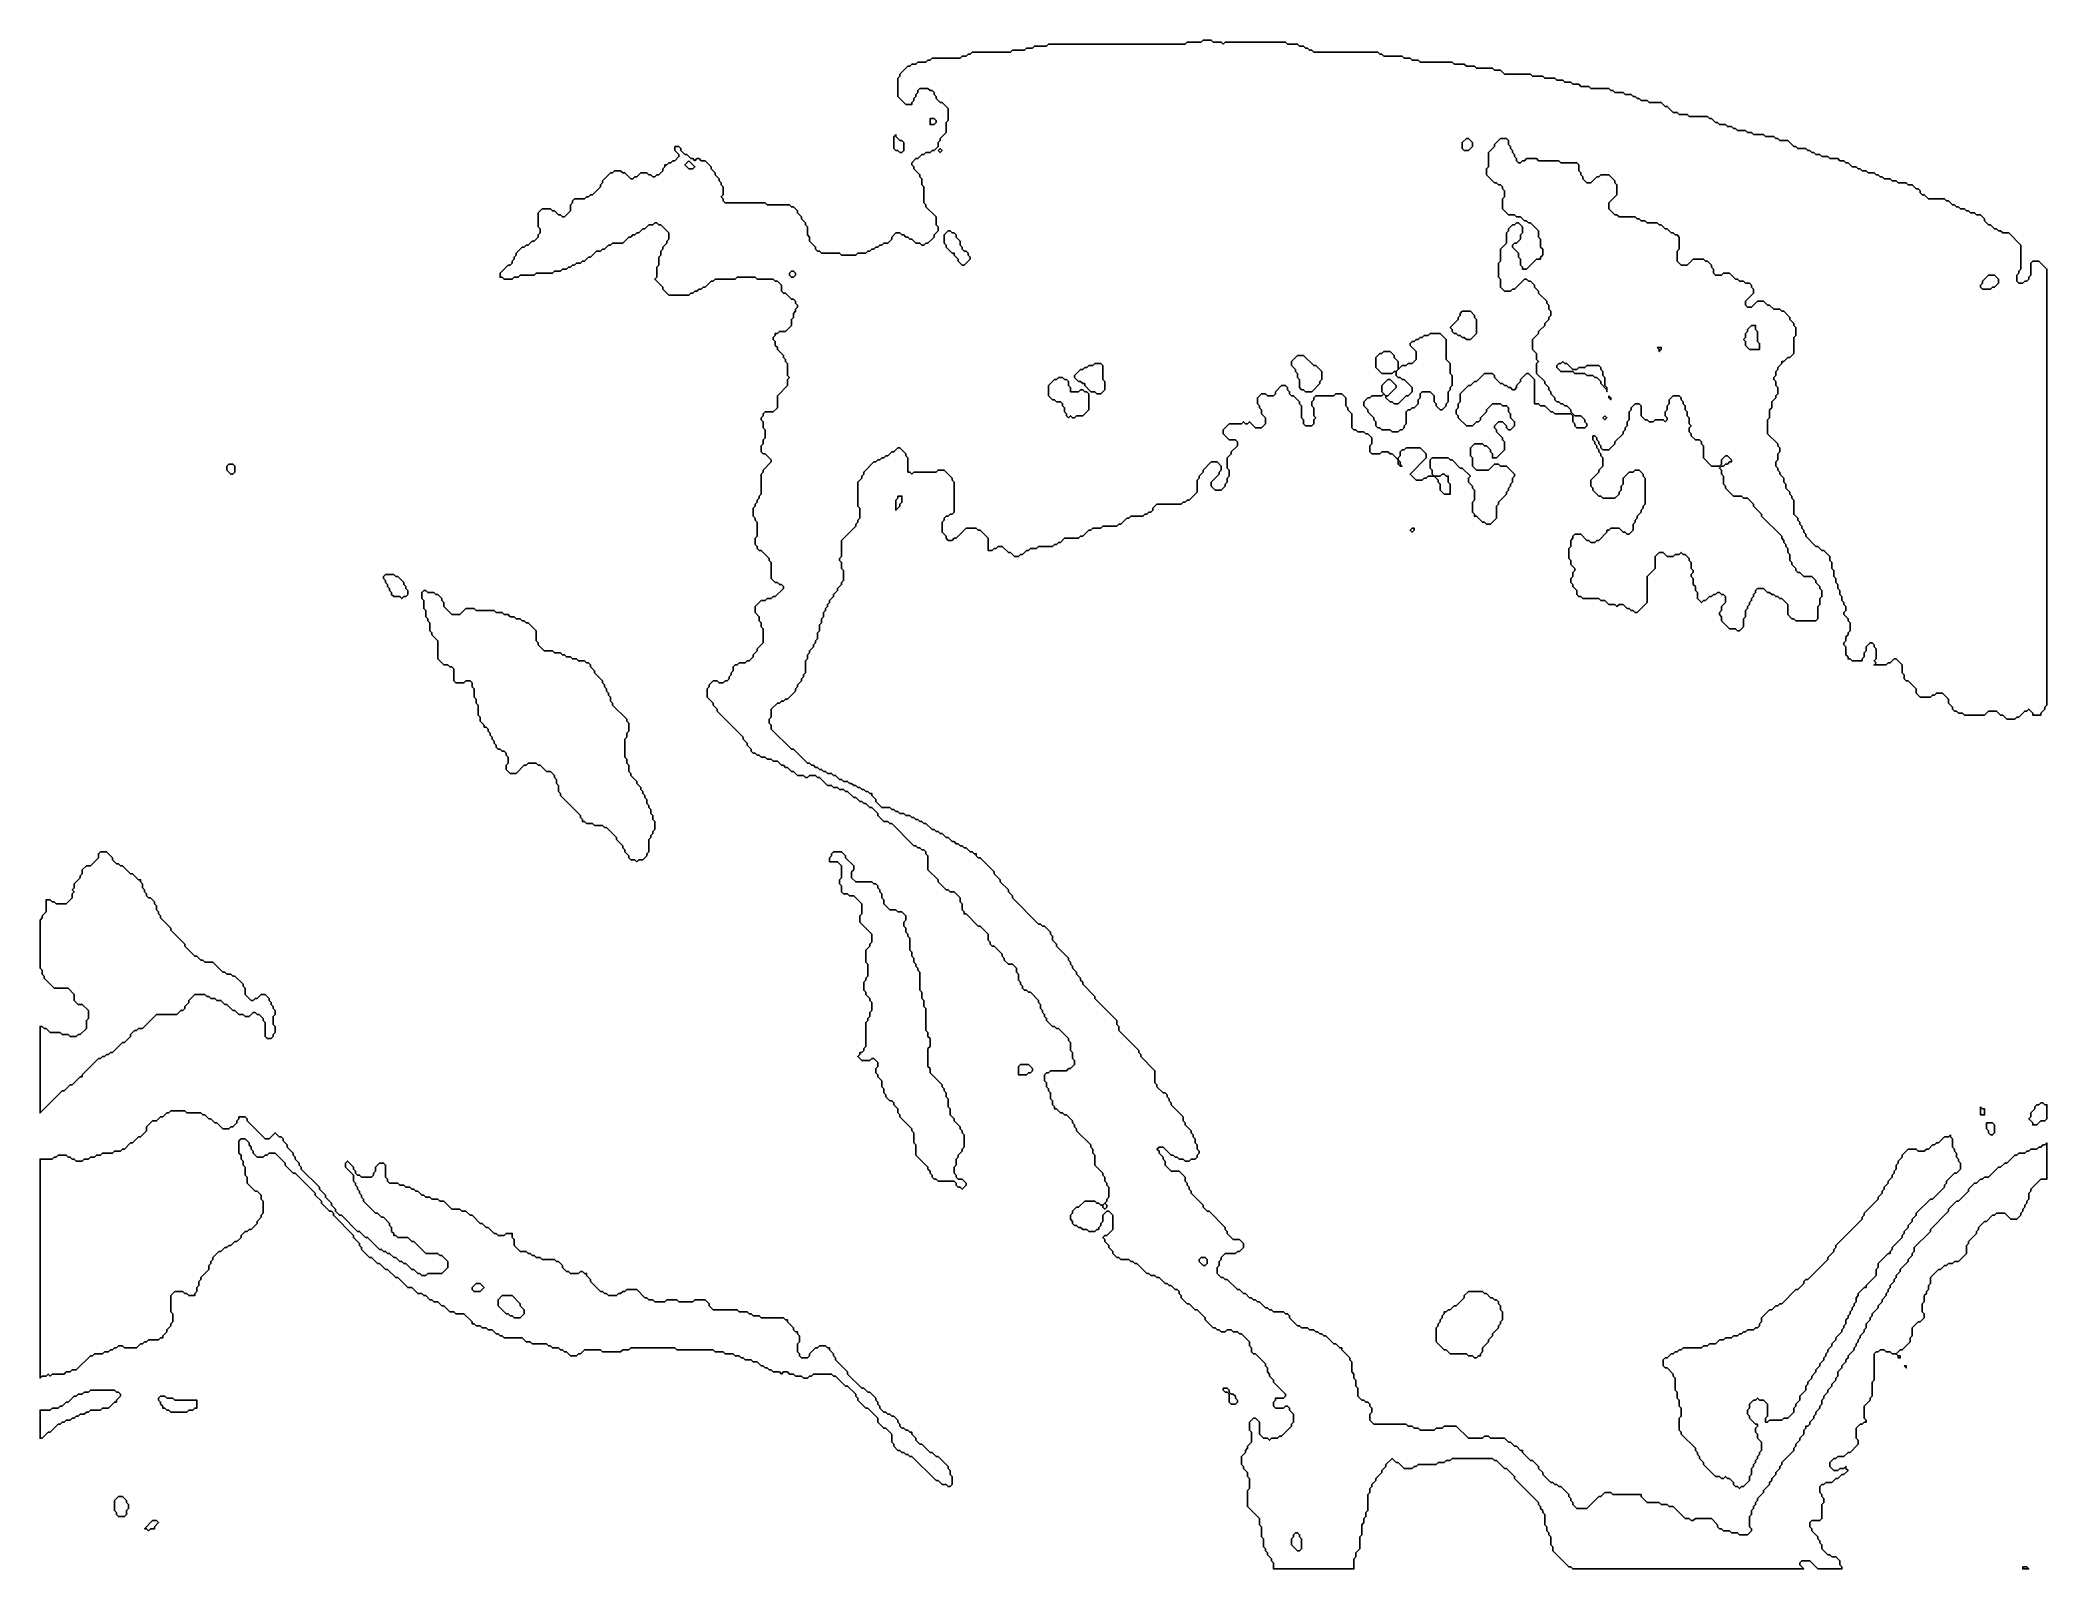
# Model space of a CAD drawing. Header units: millimetres. Extents: x 0 to 500, y 0 to 381.
import ezdxf

# ---------------------------------------------------------------- set-up
doc = ezdxf.new("R2010")
doc.units = ezdxf.units.MM

msp = doc.modelspace()

# ---------------------------------------------------------------- linework, layer by layer
for points in [[(289.5, 381), (289, 380.5), (285.5, 380.5), (285, 380), (251, 380), (250.5, 379.5), (247.5, 379.5), (247, 379), (245.5, 379), (245, 378.5), (242, 378.5), (241.5, 378), (232, 378), (231.5, 377.5), (231, 377.5), (230.5, 377), (229.5, 377), (229, 376.5), (222, 376.5), (221.5, 376), (221, 376), (220.5, 375.5), (218.5, 375.5), (218, 375), (217, 375), (216.5, 374.5), (216, 374.5), (214, 372.5), (214, 372), (213.5, 371.5), (213.5, 367), (215.5, 365), (217, 365), (217, 365.5), (217.5, 366), (217.5, 366.5), (218, 367), (218, 367.5), (218.5, 368), (218.5, 368.5), (219, 369), (221, 369), (221.5, 368.5), (222, 368.5), (222.5, 368), (222.5, 367.5), (223, 367), (223, 366.5), (224, 365.5), (224.5, 365.5), (226, 364), (226, 361), (225.5, 360.5), (225.5, 358), (224, 356.5), (224, 356), (223.5, 355.5), (223.5, 354.5), (222.5, 353.5), (222, 353.5), (221.5, 353), (220.5, 353), (220, 352.5), (219.5, 352.5), (218.5, 351.5), (218, 351.5), (217, 350.5), (217, 350), (217.5, 349.5), (217.5, 349), (219, 347.5), (219, 347), (219.5, 346.5), (219.5, 345), (220, 344.5), (220, 340.5), (220.5, 340), (220.5, 339.5), (223, 337), (223, 335), (223.5, 334.5), (223.5, 333.5), (222.5, 332.5), (222.5, 332), (221, 330.5), (220.5, 330.5), (220, 330), (219.5, 330), (219, 330.5), (218, 330.5), (217, 331.5), (216.5, 331.5), (216, 332), (215.5, 332), (215, 332.5), (214.5, 332.5), (214, 333), (213, 333), (212, 332), (212, 331.5), (211, 330.5), (210, 330.5), (209.5, 330), (209, 330), (208.5, 329.5), (208, 329.5), (207.5, 329), (207, 329), (206.5, 328.5), (206, 328.5), (205.5, 328), (203.5, 328), (203, 327.5), (199.5, 327.5), (199, 328), (194.5, 328), (194, 328.5), (193.5, 328.5), (193, 329), (193, 329.5), (191.5, 331), (191.5, 332), (191, 332.5), (191, 334.5), (190.5, 335), (190.5, 335.5), (189.5, 336.5), (189.5, 337), (188.5, 338), (188.5, 338.5), (187.5, 339.5), (187, 339.5), (186.5, 340), (181, 340), (180.5, 340.5), (170.5, 340.5), (170, 341), (170, 341.5), (169.5, 342), (170, 342.5), (170, 344.5), (169.5, 345), (169.5, 345.5), (169, 346), (169, 346.5), (168, 347.5), (168, 348), (167, 349), (167, 349.5), (165.5, 351), (164.5, 351), (164, 351.5), (163.5, 351.5), (163, 351), (162.5, 351.5), (162, 351.5), (161, 352.5), (160.5, 352.5), (159.5, 353.5), (159.5, 354), (159, 354.5), (158, 354.5), (158, 353.5), (159, 352.5), (159, 352), (158, 351), (157.5, 351), (157, 350.5), (156.5, 350.5), (156, 350), (155.5, 350), (155.5, 349.5), (155, 349), (155, 348.5), (154, 347.5), (153.5, 347.5), (153, 347), (152.5, 347), (152, 347.5), (151.5, 347.5), (151, 348), (149.5, 348), (148.5, 347), (148, 347), (147.5, 346.5), (147, 346.5), (145.5, 348), (145, 348), (144.5, 348.5), (143, 348.5), (142.5, 348), (142, 348), (140, 346), (140, 345.5), (139.5, 345), (139.5, 344.5), (137.5, 342.5), (137, 342.5), (136.5, 342), (136, 342), (135.5, 341.5), (133, 341.5), (132.5, 341), (132.5, 340.5), (132, 340), (132, 338.5), (130.5, 337), (130, 337), (129.5, 337.5), (129, 337.5), (128, 338.5), (127.5, 338.5), (127, 339), (125, 339), (124, 338), (124, 334.5), (124.5, 334), (124.5, 333), (124, 332.5), (124, 332), (123, 331), (122.5, 331), (121.5, 330), (121, 330), (120.5, 329.5), (120, 329.5), (118.5, 328), (118.5, 327.5), (118, 327), (118, 326.5), (117.5, 326), (117.5, 325.5), (117, 325), (116.5, 325), (114.5, 323), (114.5, 322), (115, 322), (115.5, 321.5), (117.5, 321.5), (118, 322), (119, 322), (119.5, 322.5), (123, 322.5), (123.5, 323), (127.5, 323), (128, 323.5), (129.5, 323.5), (130, 324), (131, 324), (131.5, 324.5), (132, 324.5), (132.5, 325), (133, 325), (133.5, 325.5), (134.5, 325.5), (135, 326), (135.5, 326), (136.5, 327), (137, 327), (138.5, 328.5), (139.5, 328.5), (140, 329), (140.5, 329), (141.5, 330), (142, 330), (142.5, 330.5), (145, 330.5), (146.5, 332), (147, 332), (147.5, 332.5), (148, 332.5), (148.5, 333), (149, 333), (150, 334), (150.5, 334), (151.5, 335), (152.5, 335), (153, 335.5), (153.5, 335.5), (154, 335), (154.5, 335), (156.5, 333), (156.5, 331.5), (156, 331), (156, 330.5), (155, 329.5), (155, 329), (154.5, 328.5), (154.5, 327.5), (154, 327), (154, 325), (153.5, 324.5), (153.5, 322), (153, 321.5), (155, 319.5), (155, 319), (156.5, 317.5), (161.5, 317.5), (162, 318), (162.5, 318), (163, 318.5), (163.5, 318.5), (164, 319), (164.5, 319), (165, 319.5), (165.5, 319.5), (167, 321), (167.5, 321), (168, 321.5), (173, 321.5), (173.5, 322), (178, 322), (178.5, 321.5), (182.5, 321.5), (183, 321), (183.5, 321), (184.5, 320), (184.5, 318.5), (185, 318), (185.5, 318), (187, 316.5), (187.5, 316.5), (188, 316), (188, 315.5), (188.5, 315), (188.5, 314.5), (188, 314), (188, 313.5), (187.5, 313), (187.5, 312), (187, 311.5), (187, 310), (185.5, 308.5), (184, 308.5), (183.5, 308), (183, 308), (183, 307.5), (182.5, 307), (182.5, 306.5), (183, 306), (183, 305), (183.5, 304.5), (183.5, 304), (185, 302.5), (185, 302), (185.5, 301.5), (185.5, 301), (186, 300.5), (186, 297.5), (186.5, 297), (186, 296.5), (186, 295), (183.5, 292.5), (183.5, 289.5), (182.5, 288.5), (180.5, 288.5), (180, 288), (180, 287.5), (179.5, 287), (179.5, 286.5), (180, 286), (180, 284.5), (180.5, 284), (180.5, 282), (180, 281.5), (180, 280.5), (179.5, 280), (179.5, 278.5), (180, 278), (180.5, 278), (182, 276.5), (182, 276), (180, 274), (180, 273.5), (179.5, 273), (179.5, 268), (179, 267.5), (179, 267), (178.5, 266.5), (178.5, 266), (178, 265.5), (178, 265), (177.5, 264.5), (177.5, 262.5), (178, 262), (178, 261.5), (178.5, 261), (178.5, 257.5), (178, 257), (178, 255.5), (178.5, 255), (178.5, 254.5), (179, 254), (179.5, 254), (181.5, 252), (181.5, 251.5), (182, 251), (182, 247), (183, 246), (183.5, 246), (184, 245.5), (184.5, 245.5), (185, 245), (185, 244.5), (183, 242.5), (182.5, 242.5), (182, 242), (181, 242), (180.5, 241.5), (179.5, 241.5), (178, 240), (178, 238.5), (179, 237.5), (179, 236.5), (179.5, 236), (179.5, 235), (180, 234.5), (180, 231), (178.5, 229.5), (178.5, 229), (177.5, 228), (177.5, 227.5), (176.5, 226.5), (176, 226.5), (175.5, 226), (174, 226), (173.5, 225.5), (173, 225.5), (172.5, 225), (172.5, 224), (172, 223.5), (172, 223), (171.5, 222.5), (171.5, 222), (171, 221.5), (170.5, 221.5), (170, 221), (169, 221), (168.5, 221.5), (167.5, 221.5), (166.5, 220.5), (166.5, 220), (166, 219.5), (166, 217.5), (167.5, 216), (167.5, 215.5), (168.5, 214.5), (168.5, 214), (175, 207.5), (175, 207), (176, 206), (176, 205.5), (177, 204.5), (177, 204), (177.5, 203.5), (178, 203.5), (178.5, 203), (179, 203), (179.5, 202.5), (180.5, 202.5), (181, 202), (182, 202), (182.5, 201.5), (183.5, 201.5), (184.5, 200.5), (185, 200.5), (185.5, 200), (186, 200), (187, 199), (187.5, 199), (188.5, 198), (190, 198), (190.5, 197.5), (191, 197.5), (191.5, 198), (193, 198), (193.5, 197.5), (194, 197.5), (196, 195.5), (197, 195.5), (197.5, 195), (198.5, 195), (199, 194.5), (200, 194.5), (200.5, 194), (201, 194), (202.5, 192.5), (203, 192.5), (204, 191.5), (204.5, 191.5), (205, 191), (205.5, 191), (206.5, 190), (207, 190), (208.5, 188.5), (208.5, 188), (210, 186.5), (211, 186.5), (211.5, 186), (212, 186), (217.5, 180.5), (218, 180.5), (218.5, 180), (219, 180), (219.5, 179.5), (220, 179.5), (220.5, 179), (220.5, 178.5), (221, 178), (221, 174.5), (223.5, 172), (223.5, 171.5), (225.5, 169.5), (226, 169.5), (226.5, 169), (227.5, 169), (229, 167.5), (229, 166.5), (229.5, 166), (229.5, 164.5), (230, 164), (230, 163.5), (230.5, 163.5), (233.5, 160.5), (234, 160.5), (236, 158.5), (236, 157), (236.5, 156.5), (236.5, 156), (237, 155.5), (237.5, 155.5), (239.5, 153.5), (239.5, 153), (240, 152.5), (240, 152), (241, 151), (242, 151), (243, 150), (243, 149), (243.5, 148.5), (243.5, 147), (244, 146.5), (244, 146), (244.5, 145.5), (244.5, 145), (245, 144.5), (245.5, 144.5), (246, 144), (246.5, 144), (248.5, 142), (248.5, 141.5), (249, 141), (249, 140), (249.5, 139.5), (249.5, 139), (250, 138.5), (250, 138), (250.5, 137.5), (250.5, 137), (252, 135.5), (252.5, 135.5), (253, 135), (253.5, 135), (256, 132.5), (256, 132), (256.5, 131.5), (256.5, 129.5), (257, 129), (257, 127.5), (257.5, 127), (257.5, 126), (256.5, 125), (256, 125), (255.5, 124.5), (251.5, 124.5), (251, 124), (250.5, 124), (250, 123.5), (250, 122), (250.5, 121.5), (250.5, 120.5), (251, 120), (251, 119.5), (251.5, 119), (251.5, 117.5), (252, 117), (252, 116), (252.5, 115.5), (252.5, 115), (253, 115), (254, 114), (254.5, 114), (255, 113.5), (255.5, 113.5), (257, 112), (257, 111.5), (257.5, 111), (257.5, 110.5), (258, 110), (258, 109.5), (261.5, 106), (261.5, 105.5), (262, 105), (262, 104), (262.5, 103.5), (262.5, 101), (264.5, 99), (264.5, 98.5), (265, 98), (265, 97), (265.5, 96.5), (265.5, 96), (266, 95.5), (266, 93), (265.5, 92.5), (265.5, 92), (264.5, 91), (264, 91), (263.5, 91.5), (263, 91.5), (262.5, 92), (260, 92), (258.5, 90.5), (258, 90.5), (257, 89.5), (257, 89), (256.5, 88.5), (256.5, 87.5), (257, 87), (257, 86.5), (257.5, 86), (258, 86), (258.5, 85.5), (259, 85.5), (259.5, 85), (260.5, 85), (261, 84.5), (262.5, 84.5), (263, 85), (263.5, 85), (263.5, 85.5), (264, 86), (264, 86.5), (264.5, 87), (264.5, 88.5), (265.5, 89.5), (266, 89.5), (267, 88.5), (267, 85), (265.5, 83.5), (265, 83.5), (264.5, 83), (265, 82.5), (265, 82), (266, 81), (266, 80.5), (267, 79.5), (267, 79), (268, 78), (268.5, 78), (269, 77.5), (271, 77.5), (271.5, 77), (272, 77), (272.5, 76.5), (273, 76.5), (275.5, 74), (276, 74), (276.5, 73.5), (277.5, 73.5), (278, 73), (278.5, 73), (280, 71.5), (280.5, 71.5), (281, 71), (281.5, 71), (282.5, 70), (283, 70), (283.5, 69.5), (283.5, 69), (284, 68.5), (284, 68), (285.5, 66.5), (286, 66.5), (287.5, 65), (288, 65), (290, 63), (290, 62.5), (292, 60.5), (292.5, 60.5), (293, 60), (293.5, 60), (294, 59.5), (295, 59.5), (295.5, 60), (296.5, 60), (297, 59.5), (298, 59.5), (298.5, 59), (299, 59), (301, 57), (301, 56), (301.5, 55.5), (301.5, 54.5), (302, 54), (302.5, 54), (305, 51.5), (305, 51), (305.5, 50.5), (305.5, 49.5), (306, 49), (306, 48.5), (307, 47.5), (307, 47), (310, 44), (310, 43.5), (309.5, 43), (307.5, 43), (307.5, 42.5), (307, 42), (307, 41), (307.5, 40.5), (309.5, 40.5), (310, 41), (310.5, 41), (311, 40.5), (311, 40), (312, 39), (312, 37), (311.5, 36.5), (311.5, 36), (309, 33.5), (308.5, 33.5), (308, 33), (306.5, 33), (306, 32.5), (305.5, 33), (304.5, 33), (303.5, 34), (303.5, 37), (302.5, 38), (302, 38), (301, 37), (301, 35), (301.5, 34.5), (301.5, 32), (300.5, 31), (300.5, 30.5), (300, 30), (300, 29.5), (299, 28.5), (299, 26.5), (299.5, 26), (299.5, 25.5), (300.5, 24.5), (300.5, 23.5), (301, 23), (301, 20.5), (300.5, 20), (300.5, 16), (303.5, 13), (303.5, 11.5), (304, 11), (304, 8.5), (304.5, 8), (304.5, 6), (305, 5.5), (305, 5), (305.5, 4.5), (305.5, 4), (306.5, 3), (306.5, 2.5), (307, 2), (307, 0.5), (327, 0.5), (327, 3), (327.5, 3.5), (327.5, 4.5), (328.5, 5.5), (328.5, 8.5), (329, 9), (329, 11.5), (329.5, 12), (329.5, 13), (330, 13.5), (330, 14.5), (330.5, 15), (330.5, 19), (331, 19.5), (331, 20.5), (331.5, 21), (331.5, 21.5), (332.5, 22.5), (332.5, 23), (334, 24.5), (334, 25), (335, 26), (335, 26.5), (336.5, 28), (337.5, 27), (338, 27), (339.5, 25.5), (341.5, 25.5), (342, 26), (342.5, 26), (343, 26.5), (347.5, 26.5), (348, 27), (349.5, 27), (350, 27.5), (351, 27.5), (351.5, 28), (361.5, 28), (362, 27.5), (362.5, 27.5), (364.5, 25.5), (365, 25.5), (367, 23.5), (367, 23), (373, 17), (373, 16.5), (373.5, 16), (373.5, 15.5), (374, 15), (374, 14.5), (374.5, 14), (374.5, 11.5), (375, 11), (375, 10), (375.5, 9.5), (375.5, 9), (376, 8.5), (376, 6.5), (376.5, 6), (376.5, 5), (380.5, 1), (381, 1), (381.5, 0.5), (439, 0.5), (438, 1.5), (438, 2), (438.5, 2.5), (440.5, 2.5), (442.5, 0.5), (448.5, 0.5), (448.5, 1), (448, 1.5), (448, 2.5), (447, 3.5), (446, 3.5), (445.5, 4), (445, 4), (443.5, 5.5), (443.5, 6.5), (443, 7), (443, 7.5), (442.5, 8), (442.5, 8.5), (441, 10), (441, 10.5), (440.5, 11), (440.5, 12), (441, 12.5), (443, 12.5), (443.5, 13), (443.5, 16.5), (444, 17), (444, 18), (443.5, 18.5), (443.5, 19), (443, 19.5), (443, 21), (443.5, 21.5), (444, 21.5), (444.5, 22), (446, 22), (447, 23), (447.5, 23), (448.5, 24), (449, 24), (450, 25), (449.5, 25.5), (449.5, 26), (449, 25.5), (448, 25.5), (447.5, 25), (446.5, 25), (445.5, 26), (445.5, 27), (446.5, 28), (447, 28), (447.5, 28.5), (449, 28.5), (450, 29.5), (450.5, 29.5), (452.5, 31.5), (452.5, 32.5), (452, 33), (452, 35.5), (453, 36.5), (453.5, 36.5), (454, 37), (454.5, 37), (454.5, 37.5), (454, 38), (454, 41), (455.5, 42.5), (455.5, 43), (456, 43.5), (456, 47), (456.5, 47.5), (456.5, 54), (457, 54.5), (457.5, 54.5), (458, 55), (459, 55), (459.5, 54.5), (460.5, 54.5), (461, 54), (462, 54), (462.5, 53.5), (462.5, 53), (463, 53), (463, 53.5), (462.5, 53.5), (462, 54), (463, 55), (463.5, 55), (465.5, 57), (465.5, 58), (466, 58.5), (466, 60.5), (467.5, 62), (468, 62), (469, 63), (469, 64), (468.5, 64.5), (468.5, 66.5), (469, 67), (469, 68.5), (469.5, 69), (469.5, 69.5), (470, 70), (470, 71), (470.5, 71.5), (470.5, 73), (472.5, 75), (473, 75), (474, 76), (474.5, 76), (475, 76.5), (476, 76.5), (476.5, 77), (477.5, 77), (479.5, 79), (479.5, 81), (480, 81.5), (480, 82), (482, 84), (482, 84.5), (482.5, 85), (482.5, 85.5), (484, 87), (484.5, 87), (486, 88.5), (486.5, 88.5), (487, 89), (489, 89), (490.5, 87.5), (492, 87.5), (493, 88.5), (493, 89), (493.5, 89.5), (493.5, 90), (494, 90.5), (494, 91), (494.5, 91.5), (494.5, 92), (495, 92.5), (495, 94), (495.5, 94.5), (495.5, 95), (498, 97.5), (499.5, 97.5), (499.5, 106.5), (499, 106), (498.5, 106), (498, 105.5), (497.5, 105.5), (497, 105), (495.5, 105), (495, 104.5), (494.5, 104.5), (494, 104), (492.5, 104), (492, 103.5), (491.5, 103.5), (489.5, 101.5), (489, 101.5), (488, 100.5), (487.5, 100.5), (485, 98), (484, 98), (483.5, 97.5), (483, 97.5), (482, 96.5), (481.5, 96.5), (480, 95), (480, 94.5), (477.5, 92), (477, 92), (475, 90), (475, 89.5), (470.5, 85), (470.5, 84.5), (466.5, 80.5), (466.5, 79.5), (466, 79), (466, 78.5), (465, 77.5), (465, 77), (463, 75), (463, 74.5), (462, 73.5), (462, 73), (461.5, 72.5), (461.5, 72), (460.5, 71), (460.5, 70.5), (460, 70), (460, 69.5), (459.5, 69), (459.5, 68.5), (458.5, 67.5), (458.5, 67), (457.5, 66), (457.5, 65.5), (456, 64), (456, 63.5), (455.5, 63), (455.5, 62.5), (454.5, 61.5), (454.5, 60.5), (454, 60), (454, 59.5), (453, 58.5), (453, 58), (452.5, 57.5), (452.5, 57), (452, 56.5), (452, 56), (451.5, 55.5), (451.5, 55), (450, 53.5), (450, 53), (449.5, 52.5), (449.5, 52), (448.5, 51), (448.5, 50.5), (447.5, 49.5), (447.5, 48.5), (447, 48), (447, 47.5), (446, 46.5), (446, 46), (445, 45), (445, 44.5), (444, 43.5), (444, 43), (443.5, 42.5), (443.5, 41.5), (443, 41), (443, 40.5), (442, 39.5), (442, 39), (441.5, 38.5), (441.5, 38), (440.5, 37), (440.5, 36.5), (440, 36), (439.5, 36), (439.5, 35.5), (439, 35), (439, 34), (438, 33), (438, 32.5), (437, 31.5), (437, 31), (436.5, 30.5), (436.5, 30), (433.5, 27), (433.5, 26.5), (433, 26), (433, 25.5), (432, 24.5), (432, 24), (431, 23), (431, 22.5), (430.5, 22), (430.5, 21.5), (429, 20), (429, 19.5), (427.5, 18), (427.5, 17.5), (427, 17), (427, 16.5), (426.5, 16), (426.5, 15.5), (426, 15), (426, 14), (425.5, 13.5), (425.5, 11), (426, 10.5), (426, 10), (425, 9), (423, 9), (422.5, 9.5), (421, 9.5), (420.5, 10), (419, 10), (418.5, 10.5), (418, 10.5), (417.5, 11), (417.5, 11.5), (416, 13), (412, 13), (411.5, 12.5), (411, 12.5), (410.5, 13), (409.5, 13), (406.5, 16), (405.5, 16), (405, 16.5), (403.5, 16.5), (403, 17), (400, 17), (398.5, 18.5), (398.5, 19), (391.5, 19), (391, 19.5), (389.5, 19.5), (388.5, 18.5), (388, 18.5), (385, 15.5), (382.5, 15.5), (381.5, 16.5), (381.5, 17), (381, 17.5), (381, 18), (380.5, 18.5), (380.5, 19), (378.5, 21), (378, 21), (377.5, 21.5), (377, 21.5), (376.5, 22), (376, 22), (374, 24), (374, 24.5), (373, 25.5), (373, 26), (371.5, 27.5), (371, 27.5), (369, 29.5), (369, 30), (368.5, 30), (367.5, 31), (367, 31), (366, 32), (365.5, 32), (364.5, 33), (361, 33), (360.5, 33.5), (359.5, 33.5), (359, 33), (355.5, 33), (352.5, 36), (349.5, 36), (349, 35.5), (347.5, 35.5), (347, 35), (343.5, 35), (343, 35.5), (342, 35.5), (341.5, 36), (340.5, 36), (340, 36.5), (332, 36.5), (331, 37.5), (331, 39), (331.5, 39.5), (331.5, 40.5), (331, 41), (331, 41.5), (330.5, 42), (330, 42), (329.5, 42.5), (329, 42.5), (328, 43.5), (328, 45.5), (327.5, 46), (327.5, 47.5), (327, 48), (327, 49), (326.5, 49.5), (326.5, 52), (326, 52.5), (326, 53), (324, 55), (324, 55.5), (323.5, 55.5), (322.5, 56.5), (322, 56.5), (320, 58.5), (319.5, 58.5), (319, 59), (318.5, 59), (318, 59.5), (317.5, 59.5), (317, 60), (316, 60), (315.5, 60.5), (314, 60.5), (313.5, 61), (313, 61), (311, 63), (311, 63.5), (310.5, 64), (310, 64), (309.5, 64.5), (307, 64.5), (306.5, 65), (306, 65), (305.5, 65.5), (305, 65.5), (303.5, 67), (303, 67), (302.5, 67.5), (302, 67.5), (301.5, 68), (301, 68), (300, 69), (299.5, 69), (298.5, 70), (298, 70), (295.5, 72.5), (295, 72.5), (294.5, 73), (294, 73), (293, 74), (293, 75.5), (293.5, 76), (293.5, 77), (294, 77.5), (294, 78), (295, 79), (297.5, 79), (298, 79.5), (298.5, 79.5), (299.5, 80.5), (299.5, 81.5), (298.5, 82.5), (297, 82.5), (295.5, 84), (295.5, 84.5), (295, 85), (295, 85.5), (291, 89.5), (290.5, 89.5), (289.5, 90.5), (289.5, 91), (286.5, 94), (286.5, 94.5), (286, 95), (286, 95.5), (285.5, 96), (285.5, 96.5), (285, 97), (285, 98), (283.5, 99.5), (281.5, 99.5), (280, 101), (280, 102), (279.5, 102.5), (279.5, 103), (278.5, 104), (278.5, 104.5), (278, 105), (278.5, 105.5), (279.5, 105.5), (281.5, 103.5), (282, 103.5), (282.5, 103), (283, 103), (283.5, 102.5), (284.5, 102.5), (285, 102), (286, 102), (286.5, 102.5), (287.5, 102.5), (288, 103), (288, 103.5), (288.5, 104), (288.5, 104.5), (288, 105), (288, 106), (287.5, 106.5), (287.5, 107.5), (287, 108), (287, 108.5), (286.5, 109), (286.5, 109.5), (285, 111), (285, 111.5), (284.5, 112), (284.5, 113), (281.5, 116), (281.5, 116.5), (281, 117), (281, 117.5), (280.5, 118), (280.5, 118.5), (280, 119), (279.5, 119), (278, 120.5), (278, 121), (277.5, 121.5), (277.5, 124.5), (274, 128), (274, 128.5), (273.5, 129), (273.5, 129.5), (268.5, 134.5), (268.5, 135.5), (268, 136), (268, 137), (262.5, 142.5), (262.5, 143), (259.5, 146), (259.5, 146.5), (259, 147), (259, 147.5), (258, 148.5), (258, 149), (257, 150), (257, 150.5), (256.5, 151), (256.5, 151.5), (256, 152), (256, 152.5), (253, 155.5), (253, 156), (252, 157), (252, 158), (251.5, 158.5), (251.5, 159), (250, 160.5), (249.5, 160.5), (249, 161), (248.5, 161), (242, 167.5), (242, 168), (241, 169), (241, 169.5), (239, 171.5), (239, 172), (237.5, 173.5), (237.5, 174), (234, 177.5), (233.5, 177.5), (233, 178), (233, 178.5), (232.5, 178.5), (232, 179), (231.5, 179), (230.5, 180), (230, 180), (229.5, 180.5), (229, 180.5), (228.5, 181), (228, 181), (227.5, 181.5), (227, 181.5), (226, 182.5), (225.5, 182.5), (224.5, 183.5), (224, 183.5), (223.5, 184), (223, 184), (222.5, 184.5), (222, 184.5), (220.5, 186), (220, 186), (219.5, 186.5), (219, 186.5), (218.5, 187), (218, 187), (217.5, 187.5), (217, 187.5), (216.5, 188), (215.5, 188), (215, 188.5), (214, 188.5), (213.5, 189), (213, 189), (212.5, 189.5), (212, 189.5), (211.5, 190), (209.5, 190), (208, 191.5), (208, 192), (207, 193), (207, 193.5), (206.5, 193.5), (206, 194), (205.5, 194), (205, 194.5), (204.5, 194.5), (204, 195), (203.5, 195), (203, 195.5), (202.5, 195.5), (202, 196), (201.5, 196), (201, 196.5), (200, 196.5), (199.5, 197), (199, 197), (198, 198), (197.5, 198), (197, 198.5), (196, 198.5), (195.5, 199), (195, 199), (194.5, 199.5), (194, 199.5), (193.5, 200), (193, 200), (192.5, 200.5), (192, 200.5), (191.5, 201), (191, 201), (187.5, 204.5), (187, 204.5), (182, 209.5), (182, 210.5), (181.5, 211), (181.5, 212), (182, 212.5), (182, 214.5), (183.5, 216), (184, 216), (184.5, 216.5), (185, 216.5), (185.5, 217), (186, 217), (188, 219), (188, 219.5), (188.5, 220), (188.5, 220.5), (189.5, 221.5), (189.5, 222), (190, 222.5), (190, 223), (190.5, 223.5), (190.5, 226.5), (191, 227), (191, 228), (191.5, 228.5), (191.5, 229), (192.5, 230), (192.5, 230.5), (193, 231), (193, 231.5), (193.5, 232), (193.5, 233.5), (194, 234), (194, 235.5), (194.5, 236), (194.5, 237), (195, 237.5), (195, 238.5), (195.5, 239), (195.5, 239.5), (196, 240), (196, 240.5), (196.5, 241), (196.5, 241.5), (197.5, 242.5), (197.5, 243), (198.5, 244), (198.5, 244.5), (199.5, 245.5), (199.5, 246), (200, 246.5), (200, 249), (199.5, 249.5), (199.5, 251), (199, 251.5), (199, 252), (199.5, 252.5), (199.5, 256.5), (203, 260), (203, 260.5), (203.5, 261), (203.5, 261.5), (204, 262), (204, 264.5), (203.5, 265), (203.5, 271), (204.5, 272), (204.5, 272.5), (205, 273), (205, 273.5), (207.5, 276), (208, 276), (208.5, 276.5), (209, 276.5), (209.5, 277), (210, 277), (210.5, 277.5), (211, 277.5), (212, 278.5), (212.5, 278.5), (213.5, 279.5), (214, 279.5), (215.5, 278), (215.5, 277.5), (216, 277), (216, 273.5), (216.5, 273.5), (217, 273), (217.5, 273.5), (223, 273.5), (223.5, 274), (225, 274), (227, 272), (227, 271.5), (227.5, 271), (227.5, 263.5), (227, 263), (226.5, 263), (226, 262.5), (225.5, 262.5), (225, 262), (225, 261.5), (224.5, 261), (224.5, 258.5), (225.5, 257.5), (225.5, 257), (226, 256.5), (227, 256.5), (227.5, 257), (228, 257), (230.5, 259.5), (233, 259.5), (233.5, 259), (234, 259), (236, 257), (236, 254), (237, 254), (237.5, 254.5), (238, 254.5), (238.5, 255), (239.5, 255), (241, 253.5), (241.5, 253.5), (242.5, 252.5), (243.5, 252.5), (244, 253), (244.5, 253), (245.5, 254), (246, 254), (246.5, 254.5), (248, 254.5), (248.5, 255), (252, 255), (252.5, 255.5), (253, 255.5), (253.5, 256), (254, 256), (255, 257), (258.5, 257), (259, 257.5), (259.5, 257.5), (261, 259), (261.5, 259), (262, 259.5), (264, 259.5), (264.5, 260), (268, 260), (268.5, 260.5), (269, 260.5), (270.5, 262), (271, 262), (271.5, 262.5), (274.5, 262.5), (275, 263), (275.5, 263), (276, 263.5), (276.5, 263.5), (277, 264), (277, 264.5), (278, 265.5), (284, 265.5), (284.5, 266), (285, 266), (285.5, 266.5), (286, 266.5), (288, 268.5), (288, 271.5), (288.5, 272), (288.5, 272.5), (289.5, 273.5), (289.5, 274), (291.5, 276), (293, 276), (294, 275), (294, 274), (293.5, 273.5), (293.5, 273), (291.5, 271), (291.5, 270), (292.5, 269), (294, 269), (295, 270), (295, 270.5), (295.5, 271), (295.5, 272), (296, 272.5), (296, 274), (295.5, 274.5), (295.5, 277), (296.5, 278), (296.5, 278.5), (298, 280), (298, 281), (297.5, 281.5), (296, 281.5), (294.5, 283), (294.5, 284), (296, 285.5), (299, 285.5), (299.5, 286), (300, 285.5), (300.5, 285.5), (301, 286), (302.5, 284.5), (304, 284.5), (305, 285.5), (305, 287), (304, 288), (304, 289), (303.5, 289.5), (303.5, 290), (303, 290.5), (303, 292), (304, 293), (305, 293), (305.5, 292.5), (307, 292.5), (307.5, 293), (307.5, 293.5), (309, 295), (310, 295), (310.5, 294.5), (310.5, 294), (311, 293.5), (311, 293), (311.5, 292.5), (312, 292.5), (313.5, 291), (313.5, 290.5), (314, 290), (314, 287), (314.5, 286.5), (314.5, 285.5), (315, 285), (316.5, 285), (317, 285.5), (317, 286.5), (317.5, 287), (317, 287.5), (317, 289.5), (316.5, 290), (316.5, 291), (317, 291.5), (317, 292), (317.5, 292.5), (322, 292.5), (322.5, 293), (324, 293), (325, 292), (325, 290), (325.5, 289.5), (325.5, 289), (326.5, 288), (326.5, 284.5), (327, 284), (327.5, 284), (328, 283.5), (329.5, 283.5), (330, 283), (330.5, 283), (331.5, 282), (331.5, 280.5), (331, 280), (331, 278.5), (331.5, 278), (333.5, 278), (334, 278.5), (335.5, 278.5), (336, 278), (336.5, 278), (338, 276.5), (338, 275.5), (338.5, 275), (339, 275), (338.5, 275.5), (338.5, 276), (338, 276.5), (338, 277), (338.5, 277.5), (338.5, 278.5), (339, 279), (339.5, 279), (340, 279.5), (343.5, 279.5), (345, 278), (345, 277), (341, 273), (342.5, 271.5), (344, 271.5), (344.5, 272), (345, 272), (345.5, 272.5), (347, 272.5), (348, 271.5), (348, 271), (348.5, 270.5), (348.5, 269), (349.5, 268), (351, 268), (351, 270.5), (350.5, 271), (350.5, 272.5), (350, 272.5), (349.5, 273), (349, 273), (348.5, 272.5), (347, 272.5), (346.5, 273), (346.5, 274), (346, 274.5), (346, 276.5), (346.5, 277), (350.5, 277), (351, 276.5), (351.5, 276.5), (353.5, 274.5), (354, 274.5), (356, 272.5), (355.5, 272), (355.5, 271), (356.5, 270), (356.5, 269.5), (357, 269), (357, 266.5), (356.5, 266), (356.5, 263.5), (357, 263), (357, 262.5), (357.5, 262.5), (359, 261), (359.5, 261), (360, 260.5), (361, 260.5), (362.5, 262), (362.5, 265), (363, 265.5), (363, 266), (365, 268), (365, 268.5), (365.5, 269), (365.5, 269.5), (366, 270), (366, 270.5), (366.5, 271), (366.5, 272), (367, 272.5), (367, 273), (365, 275), (363.5, 275), (363, 275.5), (362, 275.5), (360.5, 274), (357.5, 274), (356.5, 275), (356.5, 277), (356, 277.5), (356, 279.5), (357, 280.5), (359, 280.5), (359.5, 280), (360, 280), (361, 279), (361, 278.5), (361.5, 278), (361.5, 277), (362.5, 277), (364.5, 279), (364.5, 281), (364, 281.5), (364, 282), (362.5, 283.5), (362.5, 284), (362, 284.5), (362, 285), (363, 286), (364, 286), (365, 285), (365, 284.5), (365.5, 284), (366, 284), (367, 285), (367, 286), (366, 287), (366, 288), (365.5, 288.5), (365.5, 289.5), (365, 290), (364, 290), (363.5, 290.5), (361.5, 290.5), (360, 289), (360, 288.5), (358.5, 287), (358.5, 286.5), (358, 286), (357.5, 286), (356.5, 285), (355, 285), (353, 287), (353, 287.5), (352.5, 288), (352.5, 289), (353, 289.5), (353, 290.5), (353.5, 291), (353.5, 293), (355.5, 295), (356, 295), (357, 296), (357.5, 296), (359.5, 298), (361.5, 298), (362, 297.5), (362, 297), (363.5, 295.5), (364, 295.5), (364.5, 295), (365, 295), (365.5, 294.5), (366, 294.5), (366.5, 294), (367, 294), (367.5, 294.5), (367.5, 295), (368.5, 296), (368.5, 296.5), (370, 298), (370.5, 298), (372, 296.5), (372, 290.5), (373, 290.5), (373.5, 290), (374.5, 290), (376, 288.5), (376.5, 288.5), (377, 288), (381, 288), (381.5, 287.5), (381.5, 286), (382, 285.5), (382, 285), (382.5, 284.5), (384.5, 284.5), (385, 285), (385, 285.5), (384.5, 286), (384.5, 286.5), (383.5, 287.5), (382, 287.5), (381, 288.5), (381, 289), (380, 290), (379.5, 290), (379, 290.5), (378.5, 290.5), (378, 291), (377.5, 291), (377, 291.5), (377, 292), (376, 293), (376, 293.5), (375.5, 294), (375.5, 294.5), (374.5, 295.5), (374.5, 296), (372.5, 298), (372.5, 300.5), (373, 301), (372.5, 301.5), (372.5, 303), (371.5, 304), (371.5, 306.5), (373, 308), (373, 308.5), (374.5, 310), (374.5, 310.5), (375.5, 311.5), (375.5, 312), (376, 312.5), (376, 313.5), (375.5, 314), (375.5, 315), (375, 315.5), (375, 316), (373, 318), (373, 318.5), (372, 319.5), (372, 320), (371, 321), (370.5, 321), (370, 321.5), (369.5, 321.5), (367, 319), (366.5, 319), (366, 318.5), (364.5, 318.5), (363.5, 319.5), (363.5, 321.5), (363, 322), (363, 325.5), (363.5, 326), (363.5, 329), (365, 330.5), (365, 333), (365.5, 333.5), (365.5, 334), (366.5, 335), (367, 335), (367.5, 335.5), (368, 335.5), (369, 334.5), (369, 333), (368.5, 332.5), (368.5, 331.5), (367.5, 330.5), (367, 330.5), (366.5, 330), (366.5, 329.5), (368, 328), (368, 327), (368.5, 326.5), (368.5, 325), (369, 324.5), (369, 324), (370, 324), (372.5, 326.5), (373.5, 326.5), (373.5, 327), (374, 327.5), (374, 329), (373.5, 329.5), (373.5, 331.5), (373, 332), (373, 333.5), (371, 335.5), (370.5, 335.5), (370, 336), (369.5, 336), (368.5, 337), (367.5, 337), (367, 337.5), (365.5, 337.5), (364, 339), (364, 341.5), (364.5, 342), (364.5, 343.5), (364, 344), (364, 344.5), (363.5, 345), (363, 345), (362.5, 345.5), (362, 345.5), (360, 347.5), (360, 349), (360.5, 349.5), (360.5, 353), (362, 354.5), (362, 355), (363.5, 356.5), (365, 356.5), (365.5, 356), (365.5, 355), (366, 354.5), (366, 354), (366.5, 353.5), (366.5, 353), (367, 352.5), (367, 352), (367.5, 351.5), (367.5, 351), (368, 350.5), (368.5, 350.5), (369, 351), (369.5, 351), (370, 351.5), (372.5, 351.5), (373, 351), (378, 351), (378.5, 350.5), (382.5, 350.5), (383, 350), (383, 348.5), (383.5, 348), (383.5, 347.5), (384, 347), (384, 346.5), (385, 345.5), (386, 345.5), (387.5, 347), (388, 347), (388.5, 347.5), (390.5, 347.5), (392, 346), (392, 345.5), (392.5, 345), (392.5, 342.5), (390.5, 340.5), (390.5, 339), (392, 337.5), (392.5, 337.5), (393, 337), (397, 337), (397.5, 336.5), (398, 336.5), (398.5, 336), (399.5, 336), (400, 335.5), (402.5, 335.5), (403, 335), (403.5, 335), (404.5, 334), (405, 334), (406, 333), (406.5, 333), (407, 332.5), (407.5, 332.5), (408, 332), (408, 329), (407.5, 328.5), (407.5, 326), (408.5, 325), (410, 325), (411.5, 326.5), (414, 326.5), (414.5, 326), (415, 326), (416, 325), (416, 324.5), (416.5, 324), (416.5, 323), (417, 322.5), (418.5, 322.5), (419, 323), (420.5, 323), (422, 321.5), (422.5, 321.5), (423, 321), (424, 321), (424.5, 320.5), (425.5, 320.5), (426, 320), (426, 319.5), (426.5, 319), (426.5, 318), (424.5, 316), (424.5, 315), (425, 314.5), (426, 314.5), (427.5, 316), (429, 316), (430, 315), (430.5, 315), (431.5, 314), (433, 314), (433.5, 313.5), (434, 313.5), (435.5, 312), (435.5, 311.5), (436.5, 310.5), (436.5, 310), (437, 309.5), (437, 307.5), (436.5, 307), (436.5, 303), (435.5, 302), (435, 302), (434, 301), (433.5, 301), (433.5, 300.5), (432.5, 299.5), (432.5, 299), (432, 298.5), (432, 297.5), (431.5, 297), (431.5, 296.5), (432, 296), (432, 295), (432.5, 294.5), (432.5, 293), (432, 292.5), (432, 292), (431, 291), (431, 289.5), (430.5, 289), (430.5, 287), (430, 286.5), (430, 283), (432.5, 280.5), (432.5, 280), (433, 279.5), (433, 278.5), (432.5, 278), (432.5, 276.5), (432, 276), (432, 275), (432.5, 274.5), (432.5, 274), (433, 273.5), (433, 273), (434, 272), (434, 271), (434.5, 270.5), (434.5, 269.5), (435.5, 268.5), (435.5, 268), (436, 267.5), (436, 267), (436.5, 266.5), (436.5, 263), (437.5, 262), (437.5, 261.5), (438, 261), (438, 260.5), (438.5, 260), (438.5, 259.5), (439, 259), (439, 258.5), (439.5, 258), (439.5, 257.5), (442, 255), (442.5, 255), (443.5, 254), (444, 254), (445.5, 252.5), (445.5, 251.5), (446, 251), (446, 249.5), (446.5, 249), (446.5, 247.5), (447, 247), (447, 246), (447.5, 245.5), (447.5, 244.5), (448, 244), (448, 243), (448.5, 242.5), (448.5, 241.5), (449, 241), (449, 240.5), (449.5, 240), (449.5, 239), (449, 238.5), (449, 238), (450, 237), (450, 236.5), (450.5, 236), (450.5, 234), (450, 233.5), (450, 233), (449.5, 232.5), (449.5, 231.5), (449, 231), (449, 230.5), (449.5, 230), (449.5, 228), (450, 227.5), (450, 227), (450.5, 227), (451, 226.5), (453.5, 226.5), (453.5, 227), (454, 227.5), (454, 228.5), (454.5, 229), (454.5, 230), (455.5, 231), (456, 231), (456.5, 230.5), (456.5, 230), (457, 229.5), (457, 227), (456.5, 226.5), (457, 226), (456.5, 225.5), (459.5, 225.5), (460, 226), (460.5, 226), (461.5, 227), (462, 227), (463.5, 225.5), (463.5, 223.5), (464, 223), (464, 222), (464.5, 221.5), (465, 221.5), (467, 219.5), (467, 218.5), (468, 217.5), (470.5, 217.5), (471, 218), (471.5, 218), (472, 218.5), (473.5, 218.5), (475, 217), (475, 216), (476, 215), (476, 214.5), (476.5, 214), (477, 214), (477.5, 213.5), (478.5, 213.5), (479, 213), (484, 213), (485, 214), (487, 214), (488, 213), (488.5, 213), (489.5, 212), (491.5, 212), (492, 212.5), (492.5, 212.5), (494, 214), (494.5, 214), (495, 214.5), (496, 213.5), (496, 213), (498, 213), (498, 213.5), (499, 214.5), (499, 215), (499.5, 215.5), (499.5, 324), (497.5, 326), (496, 326), (495.5, 325.5), (495.5, 322.5), (495, 322), (495, 321.5), (494.5, 321), (494, 321), (493.5, 320.5), (492.5, 320.5), (492, 321), (492, 322.5), (492.5, 323), (492.5, 323.5), (493, 324), (493, 330), (490, 333), (488.5, 333), (488, 333.5), (487.5, 333.5), (487, 334), (486.5, 334), (485.5, 335), (485, 335), (484, 336), (484, 336.5), (483, 337.5), (482, 337.5), (481.5, 338), (480.5, 338), (480, 338.5), (479.5, 338.5), (479, 339), (478, 339), (477.5, 339.5), (477, 339.5), (476.5, 340), (476, 340), (475, 341), (474.5, 341), (474, 341.5), (470, 341.5), (469, 342.5), (468.5, 342.5), (468, 343), (468, 343.5), (467.5, 344), (467, 344), (466, 345), (465, 345), (464.5, 345.5), (462.5, 345.5), (462, 346), (461, 346), (460.5, 346.5), (459, 346.5), (458.5, 347), (458, 347), (457.5, 347.5), (457, 347.5), (456.5, 348), (455, 348), (454.5, 348.5), (453.5, 348.5), (453, 349), (452.5, 349), (452, 349.5), (451, 349.5), (450, 350.5), (449.5, 350.5), (449, 351), (448, 351), (447.5, 351.5), (445.5, 351.5), (445, 352), (443.5, 352), (443, 352.5), (442, 352.5), (441.5, 353), (441, 353), (440.5, 353.5), (440, 353.5), (439.5, 354), (437.5, 354), (437, 354.5), (436.5, 354.5), (435, 356), (433, 356), (432.5, 356.5), (432, 356.5), (431.5, 357), (429.5, 357), (429, 357.5), (426.5, 357.5), (426, 358), (425, 358), (424.5, 358.5), (422.5, 358.5), (422, 359), (421.5, 359), (421, 359.5), (420, 359.5), (419.5, 360), (418, 360), (417.5, 360.5), (417, 360.5), (416, 361.5), (415.5, 361.5), (415, 362), (410.5, 362), (410, 362.5), (408, 362.5), (407.5, 363), (406.5, 363), (405, 364.5), (404.5, 364.5), (403.5, 365.5), (400.5, 365.5), (400, 366), (398.5, 366), (398, 366.5), (397.5, 366.5), (397, 367), (396.5, 367), (396, 367.5), (394.5, 367.5), (394, 368), (392, 368), (391.5, 368.5), (391, 368.5), (390.5, 369), (386, 369), (385.5, 369.5), (383.5, 369.5), (383, 370), (381.5, 370), (381, 370.5), (379.5, 370.5), (379, 371), (377.5, 371), (377, 371.5), (374.5, 371.5), (374, 372), (371.5, 372), (371, 372.5), (364.5, 372.5), (363.5, 373.5), (362, 373.5), (361.5, 374), (357.5, 374), (357, 374.5), (355, 374.5), (354.5, 375), (352, 375), (351.5, 375.5), (343.5, 375.5), (343, 376), (341.5, 376), (341, 376.5), (339.5, 376.5), (339, 377), (334.5, 377), (334, 377.5), (333.5, 377.5), (333, 378), (317, 378), (316.5, 378.5), (316, 378.5), (315.5, 379), (315, 379), (314.5, 379.5), (313.5, 379.5), (313, 380), (310.5, 380), (310, 380.5), (295, 380.5), (294.5, 380), (294, 380.5), (292, 380.5), (291.5, 381)], [(221.5, 361.5), (221.5, 360), (222.5, 360), (223, 360.5), (223, 361), (222.5, 361.5)], [(213, 357.5), (212.5, 357), (212.5, 354), (213, 353.5), (213.5, 353.5), (214, 353), (214.5, 353), (215, 353.5), (215, 355.5), (214.5, 356), (214, 356), (213, 357)], [(355, 356.5), (355.5, 356.5), (356.5, 355.5), (356.5, 354.5), (355.5, 353.5), (354.5, 353.5), (354, 354), (354, 355.5)], [(161.5, 351), (163, 349.5), (162.5, 349), (161.5, 349), (160.5, 350)], [(223.5, 353.5), (224, 354), (224.5, 353.5), (224, 353)], [(226, 333.5), (226.5, 333.5), (227, 333), (227.5, 333), (228, 332.5), (228, 332), (229, 331), (229, 330), (229.5, 329.5), (229.5, 329), (230, 328.5), (230.5, 328.5), (231, 328), (231, 327.5), (231.5, 327), (231.5, 326.5), (230, 325), (229.5, 325), (228.5, 326), (228.5, 326.5), (227.5, 327.5), (227.5, 328), (227, 328), (225.5, 329.5), (225.5, 330), (225, 330.5), (225, 332.5)], [(186.5, 323), (187, 323.5), (187.5, 323.5), (188, 323), (188, 322.5), (187.5, 322), (187, 322), (186.5, 322.5)], [(485, 322.5), (486.5, 322.5), (487.5, 321.5), (487.5, 320.5), (486.5, 319.5), (486, 319.5), (485.5, 319), (483.5, 319), (483, 319.5), (483, 320), (483.5, 320.5), (483.5, 321)], [(353.5, 313), (354, 313.5), (356, 313.5), (357, 312.5), (357, 312), (357.5, 311.5), (357.5, 308), (356, 306.5), (355, 306.5), (354.5, 307), (354, 307), (353.5, 307.5), (353, 307.5), (352.5, 308), (352, 308), (351.5, 308.5), (351.5, 309), (351, 309.5), (353, 311.5), (353, 312), (353.5, 312.5)], [(426, 310), (425, 309), (425, 308.5), (424.5, 308), (424.5, 307), (424, 306.5), (424.5, 306), (424.5, 305), (425.5, 304), (428, 304), (428, 305.5), (427.5, 306), (427.5, 308.5), (427, 309), (427, 310)], [(345.5, 307.5), (346, 308), (348.5, 308), (350, 306.5), (350, 301.5), (351, 300.5), (351, 298), (351.5, 297.5), (351.5, 295), (351, 294.5), (351, 294), (350.5, 293.5), (350.5, 291), (350, 290.5), (350, 290), (349, 289), (348.5, 289), (347.5, 290), (347.5, 290.5), (347, 291), (347, 292.5), (346, 293.5), (344, 293.5), (343.5, 293), (343.5, 292), (343, 291.5), (343, 290.5), (342, 289.5), (341.5, 289.5), (341, 289), (340.5, 289), (340, 288.5), (340, 285.5), (339.5, 285), (339.5, 284.5), (339, 284), (338.5, 284), (338, 283.5), (336.5, 283.5), (336, 284), (334, 284), (333.5, 284.5), (333, 284.5), (332.5, 285), (332.5, 286), (332, 286.5), (332, 287), (330.5, 288.5), (330.5, 289), (329.5, 290), (329.5, 291), (330.5, 292), (331, 292), (331.5, 292.5), (334, 292.5), (334.5, 293), (335, 292.5), (335, 292), (336, 291), (336.5, 291), (337, 290.5), (338, 290.5), (340, 292.5), (340.5, 292.5), (341.5, 293.5), (341.5, 294.5), (339.5, 296.5), (339, 296.5), (338.5, 297), (338, 297), (337.5, 297.5), (337.5, 298.5), (339, 300), (340, 300), (340.5, 300.5), (341.5, 300.5), (342.5, 301.5), (342.5, 303.5), (341, 305), (341, 305.5), (341.5, 306), (342, 306), (342.5, 306.5), (343, 306.5), (343.5, 307), (344, 307), (344.5, 307.5)], [(262, 300), (262.5, 300.5), (264, 300.5), (264.5, 300), (264.5, 296.5), (265, 296), (265, 294), (264, 293), (263, 293), (262.5, 293.5), (261.5, 293.5), (260, 295), (260, 295.5), (259.5, 295.5), (259, 296), (258.5, 296), (257.5, 297), (257.5, 297.5), (259, 299), (259.5, 299), (260, 299.5), (260.5, 299.5), (261, 300)], [(313, 302.5), (314.5, 302.5), (317, 300), (317.5, 300), (319, 298.5), (319, 296.5), (318.5, 296), (318.5, 295.5), (316.5, 293.5), (315, 293.5), (314.5, 294), (314, 294), (313.5, 294.5), (313.5, 296.5), (313, 297), (313, 298), (312.5, 298.5), (312.5, 299), (311.5, 300), (311.5, 301)], [(334, 303), (334.5, 303.5), (336, 303.5), (337, 302.5), (337, 302), (338, 301), (338, 299), (337.5, 298.5), (337, 298.5), (336.5, 298), (334, 298), (332.5, 299.5), (332.5, 302), (333.5, 303)], [(379, 301), (378.5, 300.5), (378, 300.5), (377.5, 300), (377.5, 299.5), (378.5, 298.5), (381.5, 298.5), (382, 298), (384.5, 298), (385, 297.5), (386.5, 297.5), (387, 297), (387.5, 297), (388.5, 296), (388.5, 295.5), (390, 294), (390, 293.5), (390, 294.5), (389.5, 295), (389.5, 297), (389, 297.5), (389, 298.5), (388.5, 299), (388.5, 299.5), (388, 300), (385, 300), (384.5, 299.5), (383, 299.5), (382.5, 299), (381.5, 299), (380, 300.5), (379.5, 300.5)], [(402.5, 304.5), (403, 304), (403, 303.5), (403.5, 304), (403.5, 304.5)], [(253, 296.5), (253.5, 297), (254.5, 297), (255, 296.5), (255.5, 296.5), (256, 296), (256, 295), (256.5, 294.5), (256.5, 293.5), (258.5, 293.5), (259, 294), (259.5, 294), (260, 293.5), (260.5, 293.5), (261, 293), (261, 289), (259.5, 287.5), (258, 287.5), (257.5, 287), (257, 287), (256.5, 287.5), (256, 287), (255.5, 287.5), (255.5, 288), (255, 288.5), (255, 289.5), (254.5, 290), (254.5, 290.5), (254, 291), (253, 291), (252.5, 291.5), (252, 291.5), (251, 292.5), (251, 295), (252.5, 296.5)], [(335.5, 296.5), (336, 296.5), (337.5, 295), (337.5, 294.5), (335.5, 292.5), (335, 292.5), (334, 293.5), (334, 295)], [(406.5, 292.5), (405.5, 291.5), (405.5, 290.5), (405, 290), (405, 289), (404.5, 288.5), (404.5, 287.5), (405, 287), (405, 286.5), (404.5, 286), (404, 286.5), (402, 286.5), (401.5, 286), (400.5, 286), (400, 286.5), (399.5, 286.5), (398.5, 287.5), (398.5, 290), (398, 290.5), (397, 290.5), (396, 289.5), (396, 289), (395.5, 288.5), (395.5, 286.5), (395, 286), (395, 285), (394.5, 284.5), (394.5, 284), (394, 283.5), (394, 283), (392, 281), (392, 280.5), (390.5, 279), (389, 279), (388.5, 279.5), (388.5, 280), (388, 280.5), (388, 281), (387.5, 281.5), (387.5, 282), (387, 282.5), (386.5, 282.5), (386.5, 281.5), (387, 281), (387, 280.5), (387.5, 280), (387.5, 279.5), (388, 279), (388, 278.5), (388.5, 278), (388.5, 277.5), (389, 277), (389, 275), (388, 274), (388, 273.5), (386, 271.5), (386, 270), (386.5, 269.5), (386.5, 269), (388, 267.5), (388.5, 267.5), (389, 267), (392, 267), (393, 268), (393, 268.5), (393.5, 269), (393.5, 270), (394, 270.5), (394, 272), (395.5, 273.5), (396.5, 273.5), (397, 274), (398, 274), (399, 273), (399, 272.5), (399.5, 272), (399.5, 265.5), (399, 265), (399, 264.5), (398.5, 264), (398.5, 263.5), (397.5, 262.5), (397.5, 262), (397, 261.5), (397, 261), (396.5, 260.5), (396.5, 259), (395.5, 258), (395, 258), (394.5, 258.5), (394, 258.5), (393, 259.5), (391, 259.5), (390.5, 259), (390, 259), (390, 258.5), (388, 256.5), (387.5, 256.5), (387, 256), (386, 256), (385.5, 256.5), (385, 256.5), (383.5, 258), (382, 258), (381.5, 257.5), (381.5, 257), (381, 256.5), (381, 255), (380.5, 254.5), (380.5, 252), (381, 251.5), (381, 250.5), (382, 249.5), (382, 249), (381.5, 248.5), (381.5, 247.5), (381, 247), (381, 246), (381.5, 245.5), (381.5, 245), (382.5, 244), (382.5, 243), (383, 242.5), (383.5, 242.5), (384, 242), (388, 242), (388.5, 241.5), (389.5, 241.5), (390.5, 240.5), (392, 240.5), (392.5, 240), (393, 240.5), (394, 240.5), (395, 239.5), (395.5, 239.5), (396, 239), (396.5, 239), (397, 238.5), (397.5, 238.5), (400, 241), (400, 247.5), (402, 249.5), (402, 252.5), (403, 253.5), (404, 253.5), (405, 252.5), (406.5, 252.5), (407, 253), (408, 253), (408.5, 253.5), (409, 253), (409.5, 253), (410.5, 252), (410.5, 251.5), (411, 251), (411, 249.5), (411.5, 249), (411.5, 248.5), (411, 248), (411, 247.5), (411.5, 247), (411.5, 245.5), (412, 245), (412, 244), (412.5, 243.5), (412.5, 242), (413.5, 241), (414, 241.5), (414.5, 241.5), (415.5, 242.5), (416, 242.5), (416.5, 243), (417, 243), (417.5, 243.5), (418, 243.5), (418.5, 243), (419, 243), (419.5, 242.5), (419.5, 241), (418.5, 240), (418.5, 239), (418, 238.5), (418, 238), (418.5, 237.5), (418.5, 236.5), (420.5, 234.5), (422, 234.5), (422.5, 234), (423, 234), (424, 235), (424, 237), (424.5, 237.5), (424.5, 239), (425, 239.5), (425, 240), (425.5, 240.5), (425.5, 241), (426, 241.5), (426, 242), (426.5, 242.5), (426.5, 243), (427, 243.5), (427, 244), (427.5, 244.5), (429, 244.5), (430, 243.5), (430.5, 243.5), (431, 243), (431.5, 243), (432, 242.5), (432.5, 242.5), (433, 242), (433.5, 242), (435, 240.5), (435, 238), (436, 237), (436.5, 237), (437, 236.5), (442, 236.5), (442.5, 237), (442.5, 240), (443, 240.5), (443, 242), (443.5, 242.5), (443.5, 244), (443, 244.5), (443, 245), (442, 246), (442, 246.5), (441, 247.5), (439, 247.5), (438, 248.5), (437.5, 248.5), (437, 249), (437, 249.5), (436, 250.5), (436, 251), (435.5, 251.5), (435.5, 253), (435, 253.5), (435, 254.5), (434.5, 255), (434.5, 255.5), (434, 256), (434, 256.5), (433.5, 257), (433.5, 257.5), (428.5, 262.5), (428.5, 263), (426.5, 265), (426.5, 265.5), (425, 267), (424, 267), (423.5, 267.5), (421.5, 267.5), (419.5, 269.5), (419.5, 270), (419, 270.5), (419, 272.5), (418.5, 273), (418.5, 274), (418, 274.5), (418.5, 275), (419, 275), (419.5, 275.5), (420, 275.5), (420.5, 276), (421, 276), (421, 276.5), (420, 277.5), (419.5, 277.5), (418.5, 276.5), (418.5, 275.5), (418, 275), (416, 275), (414, 277), (414, 280), (413.5, 280.5), (413.5, 281), (413, 281.5), (412, 281.5), (411, 282.5), (411, 283), (410.5, 283.5), (410.5, 284.5), (411, 285), (410.5, 285.5), (410.5, 287), (410, 287.5), (410, 288.5), (409.5, 289), (409.5, 290), (409, 290.5), (409, 291), (408.5, 291.5), (408.5, 292), (408, 292.5)], [(390.5, 292.5), (390.5, 292), (391, 291.5), (391, 292)], [(389.5, 287.5), (389, 287), (389.5, 286.5), (390, 287)], [(47, 275.5), (46.5, 275), (46.5, 274), (47.5, 273), (48, 273), (48.5, 273.5), (48.5, 275), (48, 275.5)], [(213.5, 267.5), (213.5, 267), (213, 266.5), (213, 264), (214, 265), (214, 265.5), (214.5, 266), (214.5, 267.5)], [(341.5, 259.5), (341, 259), (341.5, 258.5), (342, 259), (342, 259.5)], [(86, 248), (85.5, 247.5), (85.5, 247), (86, 246.5), (86, 246), (86.5, 245.5), (86.5, 245), (87, 244.5), (87, 244), (87.5, 243.5), (87.5, 243), (88, 242.5), (89.5, 242.5), (90, 242), (90.5, 242.5), (91, 242.5), (91.5, 243), (91.5, 244), (91, 244.5), (91, 245), (90.5, 245.5), (90.5, 246), (89, 247.5), (88.5, 247.5), (88, 248)], [(95.5, 244), (95, 243.5), (95, 242), (95.5, 241.5), (95.5, 239.5), (96, 239), (96, 237.5), (96.5, 237), (96.5, 236.5), (97, 236), (97, 234), (97.5, 233.5), (97.5, 233), (99, 231.5), (99, 227), (100.5, 225.5), (101.5, 225.5), (102, 225), (102.5, 225), (103, 224.5), (103, 221.5), (103.5, 221), (105.5, 221), (106, 221.5), (107, 221.5), (107.5, 221), (107.5, 220), (108, 219.5), (108, 217.5), (108.5, 217), (108.5, 216), (109, 215.5), (109, 213), (109.5, 212.5), (109.5, 211.5), (110.5, 210.5), (110.5, 210), (111, 210), (111.5, 209.5), (111.5, 209), (112, 208.5), (112, 208), (112.5, 207.5), (112.5, 207), (113, 206.5), (113, 206), (113.5, 205.5), (113.5, 205), (114, 204.5), (114.5, 204.5), (115, 204), (115.5, 204), (116, 203.5), (116, 203), (116.5, 202.5), (116.5, 201), (116, 200.5), (116, 199.5), (117, 198.5), (118.5, 198.5), (120.5, 200.5), (121, 200.5), (121.5, 201), (123.5, 201), (124, 200.5), (124.5, 200.5), (126, 199), (127, 199), (128, 198), (128, 197.5), (128.5, 197), (128.5, 196), (129, 195.5), (129, 194), (129.5, 193.5), (129.5, 193), (134.5, 188), (134.5, 187.5), (135, 187), (135, 186.5), (135.5, 186.5), (136, 186), (137.5, 186), (138, 185.5), (140, 185.5), (140.5, 185), (141, 185), (143.5, 182.5), (143.5, 182), (145, 180.5), (145, 180), (145.5, 179.5), (145.5, 179), (146.5, 178), (146.5, 177.5), (147, 177), (148, 177), (148.5, 176.5), (149, 177), (150, 177), (151, 178), (151, 178.5), (151.5, 179), (151.5, 182), (152, 182.5), (152, 183), (152.5, 183.5), (152.5, 184), (153, 184.5), (153, 186.5), (152.5, 187), (152.5, 188), (152, 188.5), (152, 189.5), (151.5, 190), (151.5, 190.5), (151, 191), (151, 192), (150.5, 192.5), (150.5, 193), (150, 193.5), (150, 194), (149.5, 194.5), (149.5, 195), (148.5, 196), (148.5, 196.5), (147, 198), (147, 198.5), (146.5, 199), (146.5, 200.5), (146, 201), (146, 202), (145.5, 202.5), (145.5, 207), (146, 207.5), (146, 208.5), (146.5, 209), (146.5, 211), (146, 211.5), (146, 212), (142.5, 215.5), (142.5, 216), (142, 216.5), (142, 217.5), (141.5, 218), (141.5, 218.5), (141, 219), (141, 219.5), (140.5, 220), (140.5, 220.5), (140, 221), (140, 221.5), (138, 223.5), (138, 224), (137, 225), (137, 225.5), (136.5, 226), (136, 226), (135.5, 226.5), (134, 226.5), (133.5, 227), (132.5, 227), (132, 227.5), (131, 227.5), (130.5, 228), (130, 228), (129.5, 228.5), (128, 228.5), (127.5, 229), (125.5, 229), (124, 230.5), (124, 231), (123.5, 231.5), (123.5, 234), (121.5, 236), (121, 236), (120.5, 236.5), (120, 236.5), (119.5, 237), (118.5, 237), (118, 237.5), (117, 237.5), (116.5, 238), (115.5, 238), (115, 238.5), (113.5, 238.5), (113, 239), (108.5, 239), (108, 239.5), (106, 239.5), (104.5, 238), (102.5, 238), (100.5, 240), (100.5, 241), (100, 241.5), (100, 242), (99, 243), (98.5, 243), (98, 243.5), (96.5, 243.5), (96, 244)], [(15, 179), (14.5, 178.5), (14.5, 177.5), (12.5, 175.5), (11.5, 175.5), (10.5, 174.5), (10.5, 173.5), (10, 173), (10, 172.5), (8.5, 171), (8.5, 170), (8, 169.5), (8.5, 169), (8, 168.5), (8, 167.5), (6.5, 166), (4, 166), (3.5, 166.5), (3, 166.5), (2.5, 167), (1.5, 167), (1.5, 164), (0.5, 163), (0.5, 162.5), (0, 162), (0, 150), (0.5, 149.5), (0.5, 148.5), (1, 148), (1, 147.5), (3.5, 145), (7, 145), (8.5, 143.5), (8.5, 142), (9.5, 141), (10.5, 141), (12, 139.5), (12, 137.5), (11.5, 137), (11.5, 135), (10, 133.5), (9.5, 133.5), (9, 133), (7.5, 133), (7, 133.5), (5.5, 133.5), (5, 134), (2.5, 134), (1.5, 135), (1, 135), (0.5, 135.5), (0, 135.5), (0, 114), (5.5, 119.5), (6, 119.5), (7.5, 121), (8, 121), (10, 123), (10.5, 123), (10.5, 123.5), (14.5, 127.5), (15, 127.5), (15.5, 128), (16, 128), (16.5, 128.5), (17, 128.5), (17.5, 129), (18, 129), (20.5, 131.5), (21, 131.5), (22.5, 133), (22.5, 133.5), (23.5, 134.5), (24, 134.5), (24.5, 135), (25.5, 135), (29, 138.5), (34, 138.5), (35, 139.5), (35.5, 139.5), (36, 140), (36, 140.5), (37, 141.5), (37, 142), (38.5, 143.5), (41, 143.5), (41.5, 143), (42, 143), (42.5, 142.5), (43.5, 142.5), (44, 142), (45, 142), (46, 141), (46.5, 141), (48, 139.5), (48.5, 139.5), (49.5, 138.5), (50.5, 138.5), (51, 138), (52, 138), (53, 139), (53.5, 139), (54, 138.5), (54.5, 138.5), (55.5, 137.5), (55.5, 137), (56, 136.5), (56, 133), (56.5, 132.5), (57.5, 132.5), (58, 133), (58, 133.5), (58.5, 134), (58.5, 135.5), (58, 136), (58, 138), (58.5, 138.5), (58.5, 139.5), (58, 140), (58, 140.5), (57.5, 141), (57.5, 141.5), (57, 142), (57, 142.5), (56, 143.5), (55, 143.5), (54, 142.5), (53.5, 142.5), (53, 142), (52.5, 142), (51, 143.5), (51, 145), (50.5, 145.5), (50.5, 146), (48.5, 148), (48, 148), (47.5, 148.5), (46.5, 148.5), (46, 149), (45.5, 149), (43, 151.5), (41, 151.5), (40.5, 152), (40, 152), (39, 153), (38.5, 153), (36, 155.5), (36, 156), (32.5, 159.5), (32.5, 160), (30, 162.5), (30, 163), (29.5, 163.5), (29.5, 164), (29, 164.5), (29, 165.5), (28.5, 166), (28.5, 166.5), (27.5, 167.5), (27, 167.5), (26.5, 168), (26.5, 168.5), (26, 169), (26, 169.5), (25.5, 170), (25.5, 171), (25, 171.5), (25, 172), (24.5, 172), (23, 173.5), (22.5, 173.5), (20.5, 175.5), (20, 175.5), (19.5, 176), (19, 176), (18, 177), (18, 177.5), (16.5, 179)], [(197.5, 179), (197, 178.5), (197, 178), (196.5, 177.5), (196.5, 176.5), (198.5, 176.5), (199.5, 175.5), (199.5, 172.5), (199, 172), (199, 171), (199.5, 170.5), (199.5, 169), (200, 168.5), (201, 168.5), (201.5, 168), (202.5, 168), (204.5, 166), (204.5, 163.5), (204, 163), (204, 161.5), (207, 158.5), (207, 156.5), (206.5, 156), (206.5, 155.5), (205.5, 154.5), (205.5, 151.5), (206, 151), (206, 148), (205.5, 147.5), (205.5, 147), (205, 146.5), (205, 144.5), (205.5, 144), (205.5, 143.5), (206.5, 142.5), (206.5, 142), (207, 141.5), (207, 139.5), (206.5, 139), (206.5, 138), (206, 137.5), (206, 137), (205.5, 136.5), (205.5, 130.5), (205, 130), (205, 129.5), (204.5, 129), (204, 129), (204, 128.5), (203.5, 128), (204.5, 127), (206.5, 127), (207, 127.5), (207.5, 127.5), (208.5, 126.5), (208.5, 125.5), (208, 125), (208, 124), (208.5, 123.5), (208.5, 123), (209.5, 122), (209.5, 120.5), (210, 120), (210, 119), (210.5, 118.5), (210.5, 118), (211.5, 117), (212, 117), (212.5, 116.5), (212.5, 116), (213.5, 115), (213.5, 114), (214, 113.5), (214, 113), (217, 110), (217, 109.5), (217.5, 109), (217.5, 106.5), (218, 106), (218, 103.5), (221, 100.5), (221, 100), (221.5, 99.5), (221.5, 99), (222, 98.5), (222, 98), (222.5, 97.5), (223, 97.5), (223.5, 97), (227.5, 97), (228, 96.5), (228, 96), (228.5, 95.5), (229, 95.5), (229.5, 95), (230.5, 96), (230.5, 96.5), (229.5, 97.5), (228.5, 97.5), (228, 98), (228, 98.5), (227.5, 99), (227.5, 100.5), (228, 101), (228, 102.5), (228.5, 103), (228.5, 103.5), (229.5, 104.5), (229.5, 105), (230, 105.5), (230, 108.5), (229.5, 109), (229.5, 109.5), (229, 110), (229, 110.5), (227.5, 112), (227.5, 112.5), (226.5, 113.5), (226.5, 115), (226, 115.5), (226, 117.5), (225.5, 118), (225.5, 119), (225, 119.5), (225, 120), (224.5, 120.5), (224.5, 121), (221.5, 124), (221.5, 125), (221, 125.5), (221, 130), (221.5, 130.5), (221.5, 132.5), (221, 133), (221, 134), (220.5, 134.5), (220.5, 140), (220, 140.5), (220, 142), (219.5, 142.5), (219.5, 144), (219, 144.5), (219, 149), (218.5, 149.5), (218.5, 150), (218, 150.5), (218, 151), (217.5, 151.5), (217.5, 152.5), (217, 153), (217, 154), (216.5, 154.5), (216.5, 157.5), (216, 158), (216, 158.5), (215.5, 159), (215.5, 160), (215, 160.5), (215, 161.5), (215.5, 162), (215.5, 163), (214.5, 164), (213.5, 164), (213, 164.5), (211.5, 164.5), (210, 166), (210, 167), (209.5, 167.5), (209.5, 168.5), (209, 169), (209, 169.5), (208.5, 170), (208.5, 170.5), (208, 171), (207.5, 171), (207, 171.5), (203, 171.5), (202, 172.5), (202, 174), (202.5, 174.5), (202.5, 175.5), (200.5, 177.5), (200.5, 178), (199.5, 179)], [(244, 126), (243.5, 125.5), (243.5, 123.5), (245.5, 123.5), (246, 124), (246.5, 124), (247, 124.5), (247, 125), (246, 126)], [(483, 115.5), (483, 113.5), (484, 113.5), (484, 115), (483.5, 115)], [(498, 116.5), (497.5, 116), (497, 116), (496.5, 115.5), (496.5, 115), (495.5, 114), (495.5, 113), (495, 112.5), (496, 111.5), (496, 111), (497, 111), (498, 112), (499, 112), (499.5, 112.5), (499.5, 116), (499, 116), (498.5, 116.5)], [(32.5, 114.5), (32, 114), (31.5, 114), (30.5, 113), (30, 113), (29, 112), (28, 112), (26.5, 110.5), (26.5, 109.5), (25, 108), (24.5, 108), (23, 106.5), (22.5, 106.5), (21, 105), (20.5, 105), (20, 104.5), (18.5, 104.5), (18, 104), (15.5, 104), (15, 103.5), (14, 103.5), (13.5, 103), (12.5, 103), (12, 102.5), (11, 102.5), (10.5, 102), (9, 102), (8.5, 102.5), (8, 102.5), (7.5, 103), (7, 103), (6.5, 103.5), (4.5, 103.5), (4, 103), (3.5, 103), (3, 102.5), (0, 102.5), (0, 48), (0.5, 48.5), (1.5, 48.5), (2, 49), (2.5, 48.5), (3, 49), (6, 49), (6.5, 49.5), (7.5, 49.5), (8, 50), (9, 50), (12.5, 53.5), (13, 53.5), (13.5, 54), (15.5, 54), (16, 54.5), (17, 54.5), (17.5, 55), (18, 55), (18.5, 55.5), (19, 55.5), (19.5, 56), (20.5, 56), (21, 55.5), (24, 55.5), (25, 56.5), (25.5, 56.5), (26, 57), (26.5, 57), (27, 57.5), (29.5, 57.5), (30, 58), (30.5, 58), (30.5, 58.5), (31.5, 59.5), (31.5, 60), (32.5, 61), (32.5, 61.5), (33, 62), (33, 64), (32.5, 64.5), (32.5, 68.5), (33.5, 69.5), (35.5, 69.5), (36, 69), (36.5, 69), (37, 68.5), (38.5, 68.5), (38.5, 69), (39, 69.5), (39, 70.5), (39.5, 71), (39.5, 72), (40, 72.5), (40, 73), (42, 75), (42, 76), (42.5, 76.5), (42.5, 77), (43, 77.5), (43, 78), (44.5, 79.5), (45, 79.5), (46, 80.5), (46.5, 80.5), (47, 81), (47.5, 81), (48.5, 82), (49, 82), (50, 83), (50, 83.5), (51, 84.5), (51.5, 84.5), (52, 85), (52.5, 85), (54, 86.5), (54, 87), (55, 88), (55, 88.5), (55.5, 89), (55.5, 92), (55, 92.5), (55, 93.5), (54, 94.5), (53.5, 94.5), (51.5, 96.5), (51.5, 98), (51, 98.5), (51, 100.5), (50.5, 101), (50.5, 102), (50, 102.5), (50, 103.5), (49.5, 104), (49.5, 107), (50, 107.5), (51, 107.5), (52, 106.5), (52, 106), (52.5, 105.5), (52.5, 105), (53, 104.5), (53, 104), (54, 103), (55.5, 103), (56, 103.5), (56.5, 103.5), (57, 104), (58.5, 104), (61, 101.5), (61, 101), (63, 99), (63.5, 99), (68.5, 94), (68.5, 93.5), (70, 92), (70, 91.5), (72, 89.5), (72.5, 89.5), (73, 89), (73, 88.5), (78, 83.5), (78, 83), (79.5, 81.5), (79.5, 81), (80, 80.5), (80, 80), (82, 78), (82.5, 78), (84, 76.5), (84.5, 76.5), (86, 75), (86.5, 75), (88.5, 73), (89, 73), (91.5, 70.5), (92.5, 70.5), (94, 69), (95, 69), (95.5, 68.5), (96, 68.5), (97, 67.5), (97.5, 67.5), (98, 67), (99, 67), (100, 66), (100.5, 66), (102, 64.5), (103, 64.5), (103.5, 64), (105.5, 64), (107.5, 62), (107.5, 61.5), (108, 61.5), (108.5, 61), (109.5, 61), (110, 60.5), (111, 60.5), (111.5, 60), (112.5, 60), (113.5, 59), (114, 59), (114.5, 58.5), (115, 58.5), (115.5, 58), (120, 58), (121, 57), (122, 57), (122.5, 56.5), (126, 56.5), (126.5, 56), (127, 56), (127.5, 55.5), (129, 55.5), (129.5, 55), (130, 55), (130.5, 54.5), (131, 54.5), (132, 53.5), (133.5, 53.5), (134, 54), (134.5, 54), (135.5, 55), (139.5, 55), (140, 54.5), (144.5, 54.5), (145, 55), (146.5, 55), (147, 55.5), (158, 55.5), (158.5, 55), (167.5, 55), (168, 54.5), (170, 54.5), (170.5, 54), (172.5, 54), (173, 53.5), (174, 53.5), (174.5, 53), (175, 53), (175.5, 52.5), (177, 52.5), (177.5, 52), (178.5, 52), (179.5, 51), (180, 51), (180.5, 50.5), (181, 50.5), (181.5, 50), (182, 50), (182.5, 49.5), (184, 49.5), (184.5, 49), (185, 49.5), (186, 49.5), (186.5, 49), (187.5, 49), (188, 48.5), (189.5, 48.5), (190, 48), (191, 48), (191.5, 48.5), (192, 48.5), (192.5, 49), (197, 49), (197.5, 48.5), (198, 48.5), (200.5, 46), (201, 46), (203, 44), (203, 43.5), (203.5, 43), (203.5, 42.5), (205.5, 40.5), (206, 40.5), (208.5, 38), (208.5, 37), (210, 35.5), (210.5, 35.5), (212, 34), (212, 32), (212.5, 31.5), (212.5, 31), (213.5, 30), (214, 30), (214.5, 29.5), (215, 29.5), (215.5, 29), (216, 29), (216.5, 28.5), (217, 28.5), (223, 22.5), (223.5, 22.5), (224.5, 21.5), (225.5, 21.5), (226, 21), (226.5, 21), (227, 21.5), (227, 23.5), (226.5, 24), (226.5, 25), (226, 25.5), (226, 26), (223.5, 28.5), (223, 28.5), (222, 29.5), (221.5, 29.5), (219.5, 31.5), (219, 31.5), (218, 32.5), (218, 33), (217, 34), (217, 34.5), (216.5, 34.5), (216, 35), (215.5, 35), (215, 35.5), (214.5, 35.5), (214, 36), (214, 36.5), (213.5, 37), (213.5, 37.5), (212.5, 38.5), (212, 38.5), (211.5, 39), (211, 39), (210.5, 39.5), (210, 39.5), (209, 40.5), (209, 41), (208.5, 41.5), (208.5, 42), (208, 42.5), (208, 43), (206.5, 44.5), (206, 44.5), (205, 45.5), (204.5, 45.5), (201, 49), (201, 49.5), (198, 52.5), (198, 53), (197.5, 53.5), (197.5, 54), (196.5, 55), (196.5, 55.5), (196, 55.5), (195.5, 56), (194, 56), (193.5, 55.5), (193, 55.5), (191.5, 54), (191.5, 53.5), (191, 53), (189.5, 53), (189, 53.5), (189, 54), (188.5, 54.5), (188.5, 56.5), (189, 57), (189, 58.5), (188.5, 59), (188.5, 59.5), (188, 59.5), (187.5, 60), (187.5, 60.5), (186, 62), (186, 62.5), (185.5, 62.5), (185, 63), (179.5, 63), (179, 63.5), (177.5, 63.5), (177, 64), (176.5, 64), (176, 64.5), (174, 64.5), (173.5, 65), (167.5, 65), (166.5, 66), (166.5, 66.5), (165.5, 67.5), (163, 67.5), (162.5, 67), (159, 67), (158.5, 67.5), (156, 67.5), (155.5, 67), (153, 67), (152.5, 67.5), (151.5, 67.5), (151, 68), (150.5, 68), (148.5, 70), (146, 70), (145.5, 69.5), (145, 69.5), (144.5, 69), (144, 69), (143.5, 68.5), (141.5, 68.5), (141, 69), (140.5, 69), (140, 69.5), (139.5, 69.5), (137, 72), (137, 72.5), (136, 73.5), (136, 74), (135.5, 74), (135, 74.5), (134.5, 74.5), (134, 74), (132, 74), (131.5, 74.5), (131, 74.5), (130, 75.5), (130, 76), (129, 77), (128.5, 77), (128, 77.5), (125, 77.5), (124.5, 78), (123.5, 78), (123, 78.5), (122.5, 78.5), (122, 79), (121.5, 79), (121, 79.5), (119.5, 79.5), (118, 81), (118, 82.5), (117.5, 83), (117.5, 84), (116, 84), (115.5, 83.5), (114, 83.5), (113.5, 84), (113, 84), (111.5, 85.5), (111, 85.5), (110, 86.5), (109.5, 86.5), (107.5, 88.5), (107, 88.5), (106, 89.5), (105, 89.5), (104.5, 90), (102.5, 90), (100.5, 92), (99.5, 92), (99, 92.5), (97.5, 92.5), (97, 93), (96, 93), (95.5, 93.5), (95, 93.5), (94, 94.5), (93.5, 94.5), (93, 95), (92.5, 95), (92, 95.5), (91, 95.5), (90.5, 96), (89.5, 96), (89, 96.5), (87, 96.5), (86.5, 97), (86.5, 97.5), (86, 98), (86, 101), (85.5, 101.5), (84.5, 101.5), (83.5, 100.5), (83.5, 99.5), (83, 99), (83, 98.5), (82.5, 98), (80, 98), (79.5, 98.5), (79, 98.5), (78.5, 99), (78.5, 99.5), (78, 100), (78, 100.5), (76.5, 102), (76, 101.5), (76, 100.5), (78, 98.5), (78, 97), (78.5, 96.5), (78.5, 96), (79, 95.5), (79, 95), (79.5, 94.5), (79.5, 94), (80, 93.5), (80, 93), (80.5, 92.5), (80.5, 92), (83.5, 89), (84, 89), (85, 88), (85.5, 88), (87, 86.5), (87, 86), (87.5, 85.5), (87.5, 84.5), (88, 84), (88, 83.5), (88.5, 83.5), (89, 83), (91.5, 83), (92.5, 82), (93, 82), (96, 79), (99, 79), (99.5, 78.5), (100, 78.5), (101.5, 77), (101.5, 75.5), (100, 74), (96.5, 74), (96, 73.5), (95, 73.5), (94.5, 74), (94, 74), (93, 75), (92.5, 75), (91, 76.5), (90.5, 76.5), (90, 77), (89.5, 77), (88.5, 78), (88, 78), (87, 79), (86.5, 79), (86, 79.5), (85.5, 79.5), (85, 80), (84.5, 80), (81.5, 83), (81, 83), (79.5, 84.5), (79, 84.5), (75, 88.5), (74.5, 88.5), (73.5, 89.5), (73.5, 90), (72.5, 91), (72.5, 91.5), (71, 93), (71, 93.5), (69.5, 95), (69.5, 95.5), (65, 100), (65, 100.5), (64.5, 101), (64.5, 101.5), (63.5, 102.5), (63.5, 103), (63, 103.5), (63, 104), (61.5, 105.5), (61.5, 106), (60.5, 107), (60.5, 107.5), (60, 108), (59.5, 108), (58.5, 109), (57, 107.5), (56, 107.5), (51.5, 112), (51.5, 112.5), (51, 113), (49.5, 113), (49.5, 112.5), (49, 112), (49, 111.5), (48, 110.5), (47.5, 110.5), (47, 110), (45.5, 110), (44, 111.5), (43.5, 111.5), (42.5, 112.5), (42, 112.5), (41, 113.5), (40.5, 113.5), (40, 114), (36.5, 114), (36, 114.5)], [(484.5, 111.5), (484.5, 110), (485, 109.5), (485, 109), (485.5, 108.5), (486, 108.5), (486.5, 109), (486.5, 111), (486, 111.5)], [(475.5, 108.5), (475, 108), (474, 108), (472.5, 106.5), (472, 106.5), (471.5, 106), (471, 106), (470, 105), (469.5, 105), (469, 104.5), (467.5, 104.5), (467, 105), (465, 105), (463.5, 103.5), (463.5, 103), (462.5, 102), (462.5, 101.5), (462, 101), (462, 100), (461.5, 99.5), (461.5, 99), (461, 98.5), (461, 98), (460, 97), (460, 96.5), (459, 95.5), (459, 95), (458.5, 94.5), (458.5, 94), (457.5, 93), (457.5, 92.5), (454, 89), (454, 88.5), (453.5, 88), (453.5, 87.5), (447, 81), (447, 80.5), (446.5, 80), (446.5, 79.5), (445, 78), (445, 77.5), (440, 72.5), (439.5, 72.5), (439, 72), (439, 71.5), (437.5, 70), (437, 70), (433.5, 66.5), (433, 66.5), (432.5, 66), (432, 66), (431, 65), (430.5, 65), (428.5, 63), (428.5, 62), (428, 61.5), (428, 61), (427.5, 60.5), (427, 60.5), (426.5, 60), (425, 60), (424.5, 59.5), (424, 59.5), (423.5, 59), (423, 59), (422.5, 58.5), (421.5, 58.5), (421, 58), (419.5, 58), (419, 57.5), (418, 57.5), (417, 56.5), (415.5, 56.5), (415, 56), (414, 56), (413.5, 55.5), (409, 55.5), (408.5, 55), (408, 55), (407.5, 54.5), (407, 54.5), (406.5, 54), (406, 54), (405, 53), (404.5, 53), (404, 52.5), (404, 51), (404.5, 50.5), (405, 50.5), (406.5, 49), (406.5, 48.5), (407, 48), (407, 45), (407.5, 44.5), (407.5, 43), (408, 42.5), (408, 41), (408.5, 40.5), (408.5, 38.5), (408, 38), (408, 35), (408.5, 34.5), (408.5, 34), (412, 30.5), (412, 30), (412.5, 29.5), (412.5, 29), (413, 28.5), (413, 28), (414, 27), (414, 26.5), (417, 23.5), (418, 23.5), (418.5, 23), (419, 23), (419.5, 23.5), (420, 23), (420.5, 23), (421.5, 22), (421.5, 21.5), (422, 21), (422.5, 21), (423, 20.5), (423.5, 21), (424, 21), (425.5, 22.5), (425.5, 23.5), (426, 24), (426, 25.5), (426.5, 26), (426.5, 26.5), (427, 27), (427, 27.5), (427.5, 28), (427.5, 28.5), (428, 29), (428, 29.5), (428.5, 30), (428.5, 32), (427.5, 33), (427.5, 34), (427, 34.5), (427, 35.5), (427.5, 36), (427.5, 36.5), (427, 36.5), (425.5, 38), (425.5, 38.5), (425, 39), (425, 40), (425.5, 40.5), (425.5, 41.5), (426.5, 42.5), (427, 42.5), (427.5, 43), (428, 42.5), (429, 42.5), (430, 41.5), (430, 38.5), (429.5, 38), (429.5, 37), (430, 37), (430.5, 37.5), (433.5, 37.5), (434, 38), (435, 38), (436.5, 39.5), (436.5, 40.5), (437, 41), (437, 41.5), (438, 42.5), (438, 43.5), (439.5, 45), (439.5, 46), (440, 46.5), (440, 47), (441, 48), (441, 48.5), (442, 49.5), (442, 50), (443, 51), (443, 51.5), (444, 52.5), (444, 53), (444.5, 53.5), (444.5, 54), (445, 54.5), (445, 55), (446, 56), (446, 56.5), (447, 57.5), (447, 58), (448.5, 59.5), (448.5, 60), (449, 60.5), (449, 61), (449.5, 61.5), (449.5, 62.5), (450, 63), (450, 63.5), (450.5, 64), (450.5, 64.5), (451, 65), (451, 65.5), (451.5, 66), (451.5, 66.5), (452, 67), (452, 68), (452.5, 68.5), (452.5, 69), (454, 70.5), (454.5, 70.5), (454.5, 71), (457, 73.5), (457, 75), (457.5, 75.5), (457.5, 76.5), (460, 79), (460.5, 79), (460.5, 79.5), (461, 80), (461, 80.5), (463.5, 83), (463.5, 83.5), (464, 84), (464, 84.5), (465, 85.5), (465, 86), (466, 87), (466, 87.5), (467, 88.5), (467, 89), (470.5, 92.5), (471, 92.5), (474, 95.5), (474, 96), (474.5, 96.5), (474.5, 97), (476.5, 99), (477, 99), (478, 100), (478, 101.5), (477.5, 102), (477.5, 102.5), (477, 103), (477, 104), (476.5, 104.5), (476.5, 105), (476, 105.5), (476, 107.5), (475.5, 108)], [(264.5, 91), (265, 91.5), (265.5, 91), (265.5, 90.5), (265, 90), (264.5, 90.5)], [(288.5, 77.5), (289, 78), (290, 78), (290.5, 77.5), (290.5, 76.5), (290, 76), (289.5, 76), (288.5, 77)], [(108.5, 71.5), (109.5, 71.5), (110.5, 70.5), (109.5, 69.5), (108, 69.5), (107.5, 70), (107.5, 70.5)], [(115, 68.5), (117.5, 68.5), (119.5, 66.5), (119.5, 66), (120.5, 65), (120.5, 64), (119.5, 63), (118, 63), (117.5, 63.5), (117, 63.5), (116.5, 64), (116, 64), (114, 66), (114, 67.5)], [(355.5, 69.5), (354.5, 68.5), (354.5, 68), (352.5, 66), (352, 66), (351, 65), (350.5, 65), (350, 64.5), (349.5, 64.5), (349.5, 64), (349, 63.5), (349, 63), (348.5, 62.5), (348.5, 62), (348, 61.5), (348, 61), (347.5, 60.5), (347.5, 57), (349.5, 55), (350, 55), (351, 54), (355, 54), (355.5, 53.5), (356.5, 53.5), (357, 53), (357.5, 53), (358, 53.5), (358.5, 53.5), (358.5, 54), (359, 54.5), (359, 55.5), (360.5, 57), (360.5, 57.5), (361.5, 58.5), (361.5, 59), (363, 60.5), (363, 61), (363.5, 61.5), (363.5, 62), (364, 62.5), (364, 64.5), (363.5, 65), (363.5, 66), (363, 66.5), (363, 67), (362.5, 67.5), (362, 67.5), (361.5, 68), (361, 68), (360, 69), (359.5, 69), (359, 69.5)], [(464, 51), (464.5, 50.5), (464.5, 51)], [(12.5, 45), (12, 44.5), (11, 44.5), (10.5, 44), (9.5, 44), (9, 43.5), (8.5, 43.5), (7, 42), (6.5, 42), (5.5, 41), (5, 41), (4.5, 40.5), (3, 40.5), (2.5, 40), (0, 40), (0, 33), (0.5, 33), (2, 34.5), (2.5, 34.5), (4.5, 36.5), (5, 36.5), (5.5, 37), (6, 37), (6.5, 37.5), (7.5, 37.5), (8, 38), (8.5, 38), (9, 38.5), (9.5, 38.5), (10, 39), (11, 39), (11.5, 39.5), (12, 39.5), (12.5, 40), (15, 40), (15.5, 40.5), (17, 40.5), (18.5, 42), (19, 42), (19, 42.5), (20, 43.5), (20, 44), (19.5, 44.5), (19, 44.5), (18.5, 45)], [(294.5, 45.5), (294.5, 45), (295, 44.5), (295.5, 44.5), (296, 44), (296, 42), (296.5, 41.5), (297.5, 41.5), (298, 42), (298, 42.5), (297.5, 43), (297.5, 43.5), (297, 44), (296.5, 44), (296, 44.5), (296, 45), (295.5, 45.5)], [(30, 43.5), (29.5, 43), (29.5, 42.5), (30, 42), (30, 41.5), (30.5, 41), (30.5, 40.5), (31, 40.5), (31.5, 40), (32, 40), (32.5, 39.5), (36.5, 39.5), (37, 40), (38, 40), (38.5, 40.5), (39, 40.5), (39, 42.5), (33.5, 42.5), (33, 43), (31.5, 43), (31, 43.5)], [(19.5, 18.5), (18.5, 17.5), (18.5, 15), (19, 14.5), (19, 14), (19.5, 13.5), (21, 13.5), (21.5, 14), (21.5, 15), (22, 15.5), (22, 16.5), (21.5, 17), (21.5, 17.5), (20.5, 18.5)], [(28, 12.5), (26, 10.5), (26.5, 10.5), (27, 10), (27.5, 10.5), (28.5, 10.5), (28.5, 11), (29.5, 12), (29, 12.5)], [(312, 9), (312.5, 9.5), (313, 9.5), (313.5, 9), (313.5, 8.5), (314, 8), (314, 5.5), (313.5, 5), (313, 5), (311.5, 6.5), (311.5, 8), (312, 8.5)], [(493.5, 1), (493.5, 0.5), (495, 0.5), (494.5, 1)]]:
    msp.add_lwpolyline(points, close=True)

doc.saveas('drawing.dxf')
